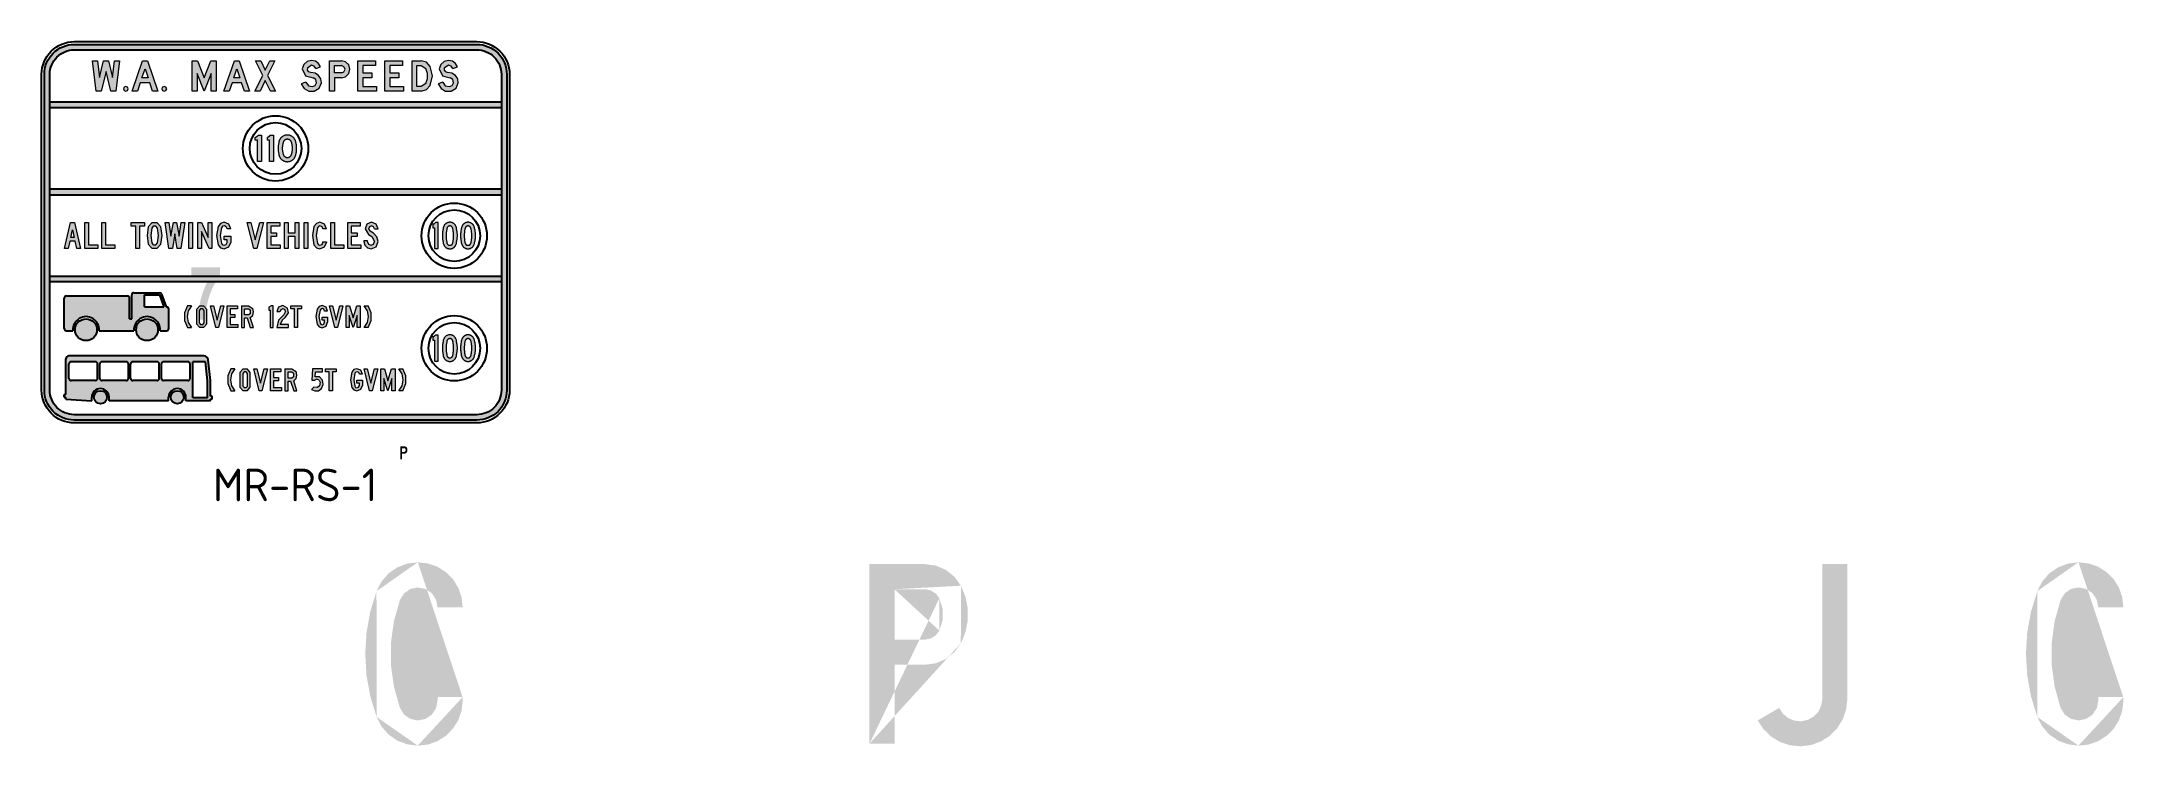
# Model space of a CAD drawing. Extents: x 106 to 1019, y -1350 to 257.
# Drawn here: x 106 to 744, y 41 to 257 of the extents above.
import ezdxf

# ---------------------------------------------------------------- set-up
doc = ezdxf.new("R2010")
doc.units = 0
doc.header["$LTSCALE"] = 12
doc.header["$MEASUREMENT"] = 0
doc.linetypes.add('CENTERX2', pattern=[101.6, 63.5, -12.7, 12.7, -12.7])
for name, color, linetype in [('GREEN', 84, 'CONTINUOUS'), ('L18', 4, 'CONTINUOUS'), ('L25', 1, 'CONTINUOUS'), ('L35', 3, 'CONTINUOUS'), ('TBLK25', 1, 'CONTINUOUS')]:
    doc.layers.add(name, color=color, linetype=linetype)
doc.styles.add('ISO', font='iso3098b.shx')

msp = doc.modelspace()

# ---------------------------------------------------------------- texts
at = {"layer": 'L18', "insert": (158.97, 125.98), "char_height": 10, "width": 59.1486, "attachment_point": 1, "style": 'ISO'}
msp.add_mtext('MR-RS-1', dxfattribs=at)

# ---------------------------------------------------------------- hatches: boundary and pattern name
at = {"layer": 'GREEN'}
h = msp.add_hatch(color=256, dxfattribs=at)
h.paths.add_polyline_path([(235.47, 54.95), (235.44, 54.95)], flags=16)
edge = h.paths.add_edge_path()
edge.add_line((227.76, 56.05), (235.47, 56.05))
edge.add_line((235.47, 56.05), (235.47, 54.95))
edge.add_line((235.13, 51.88), (235.47, 54.95))
edge.add_line((235.13, 51.88), (234.13, 48.97))
edge.add_line((234.13, 48.97), (232.48, 46.36))
edge.add_line((232.48, 46.36), (230.31, 44.17))
edge.add_line((230.31, 44.17), (227.71, 42.52))
edge.add_line((227.71, 42.52), (224.8, 41.52))
edge.add_line((224.8, 41.52), (221.73, 41.18))
edge.add_line((221.73, 41.18), (218.48, 41.59))
edge.add_line((218.48, 41.59), (215.41, 42.75))
edge.add_line((215.41, 42.75), (212.73, 44.61))
edge.add_line((212.73, 44.61), (210.59, 47.08))
edge.add_line((210.59, 47.08), (209.1, 50))
edge.add_line((209.1, 50), (207.17, 56.26))
edge.add_line((207.17, 56.26), (206.01, 62.71))
edge.add_line((206.01, 62.71), (205.62, 69.25))
edge.add_line((205.62, 69.25), (206.01, 75.77))
edge.add_line((206.01, 75.77), (207.17, 82.22))
edge.add_line((207.17, 82.22), (209.1, 88.48))
edge.add_line((209.1, 88.48), (210.59, 91.39))
edge.add_line((210.59, 91.39), (212.73, 93.87))
edge.add_line((212.73, 93.87), (215.41, 95.72))
edge.add_line((215.41, 95.72), (218.48, 96.91))
edge.add_line((218.48, 96.91), (221.73, 97.3))
edge.add_line((221.73, 97.3), (224.8, 96.96))
edge.add_line((224.8, 96.96), (227.71, 95.96))
edge.add_line((227.71, 95.96), (230.31, 94.31))
edge.add_line((230.31, 94.31), (232.48, 92.14))
edge.add_line((232.48, 92.14), (234.13, 89.51))
edge.add_line((234.13, 89.51), (235.13, 86.6))
edge.add_line((235.13, 86.6), (235.47, 83.53))
edge.add_line((235.47, 83.53), (227.76, 83.53))
edge.add_line((227.76, 83.53), (227.32, 85.85))
edge.add_line((227.32, 85.85), (226.01, 87.84))
edge.add_line((226.01, 87.84), (224.05, 89.15))
edge.add_line((224.05, 89.15), (221.73, 89.59))
edge.add_line((221.73, 89.59), (219.41, 89.13))
edge.add_line((219.41, 89.13), (217.48, 87.76))
edge.add_line((217.48, 87.76), (216.24, 85.75))
edge.add_line((216.24, 85.75), (214.41, 79.28))
edge.add_line((214.41, 79.28), (213.48, 72.6))
edge.add_line((213.48, 72.6), (213.48, 65.88))
edge.add_line((213.48, 65.88), (214.41, 59.23))
edge.add_line((214.41, 59.23), (216.24, 52.76))
edge.add_line((216.24, 52.76), (217.48, 50.72))
edge.add_line((217.48, 50.72), (219.41, 49.38))
edge.add_line((219.41, 49.38), (221.73, 48.89))
edge.add_line((221.73, 48.89), (224.05, 49.35))
edge.add_line((224.05, 49.35), (226.01, 50.67))
edge.add_line((226.01, 50.67), (227.32, 52.63))
edge.add_line((227.32, 52.63), (227.76, 54.95))
edge.add_line((227.76, 54.95), (227.76, 56.05))
edge = h.paths.add_edge_path(flags=16)
edge.add_line((235.47, 56.05), (235.44, 56.05))
edge.add_line((221.73, 97.3), (221.7, 97.3))
edge.add_line((209.1, 88.48), (209.07, 88.48))
edge.add_line((209.1, 50), (209.07, 50))
edge.add_line((221.73, 41.18), (221.7, 41.18))
h = msp.add_hatch(color=256, dxfattribs=at)
h.paths.add_polyline_path([(377.13, 89.05), (377.1, 89.05)], flags=16)
edge = h.paths.add_edge_path(flags=17)
edge.add_line((367.77, 73.63), (367.77, 89.05))
edge.add_line((367.77, 89.05), (377.13, 89.05))
edge.add_line((378.88, 88.69), (377.13, 89.05))
edge.add_line((378.88, 88.69), (380.43, 87.73))
edge.add_line((380.43, 87.73), (381.51, 86.29))
edge.add_line((381.51, 86.29), (382.52, 83.04))
edge.add_line((382.52, 83.04), (382.52, 79.64))
edge.add_line((382.52, 79.64), (381.51, 76.39))
edge.add_line((381.51, 76.39), (380.43, 74.95))
edge.add_line((380.43, 74.95), (378.88, 73.99))
edge.add_line((378.88, 73.99), (377.13, 73.63))
edge.add_line((377.13, 73.63), (367.77, 73.63))
h.paths.add_polyline_path([(377.1, 96.73), (377.13, 96.73)], flags=16)
edge = h.paths.add_edge_path()
edge.add_line((367.77, 41.75), (360.09, 41.75))
edge.add_line((360.09, 41.75), (360.09, 96.73))
edge.add_line((360.09, 96.73), (377.13, 96.73))
edge.add_line((380.43, 96.29), (377.13, 96.73))
edge.add_line((380.43, 96.29), (383.52, 94.95))
edge.add_line((383.52, 94.95), (386.15, 92.86))
edge.add_line((386.15, 92.86), (388.11, 90.13))
edge.add_line((388.11, 90.13), (389.5, 86.75))
edge.add_line((389.5, 86.75), (390.22, 83.17))
edge.add_line((390.22, 83.17), (390.22, 79.51))
edge.add_line((390.22, 79.51), (389.5, 75.93))
edge.add_line((389.5, 75.93), (388.11, 72.55))
edge.add_line((388.11, 72.55), (386.15, 69.82))
edge.add_line((386.15, 69.82), (383.52, 67.73))
edge.add_line((383.52, 67.73), (380.43, 66.39))
edge.add_line((380.43, 66.39), (377.13, 65.95))
edge.add_line((377.13, 65.95), (367.77, 65.95))
edge.add_line((367.77, 65.95), (367.77, 41.75))
edge = h.paths.add_edge_path()
edge.add_line((367.77, 89.05), (367.75, 89.05))
edge.add_line((381.51, 76.39), (381.49, 76.39))
edge.add_line((381.51, 86.29), (381.49, 86.29))
edge.add_line((360.09, 41.75), (360.07, 41.75))
edge.add_line((388.11, 72.55), (388.08, 72.55))
edge.add_line((388.11, 90.13), (388.08, 90.13))
h = msp.add_hatch(color=256, dxfattribs=at)
h.paths.add_polyline_path([(377.13, 89.05), (377.1, 89.05)], flags=16)
edge = h.paths.add_edge_path(flags=17)
edge.add_line((367.77, 73.63), (367.77, 89.05))
edge.add_line((367.77, 89.05), (377.13, 89.05))
edge.add_line((378.88, 88.69), (377.13, 89.05))
edge.add_line((378.88, 88.69), (380.43, 87.73))
edge.add_line((380.43, 87.73), (381.51, 86.29))
edge.add_line((381.51, 86.29), (382.52, 83.04))
edge.add_line((382.52, 83.04), (382.52, 79.64))
edge.add_line((382.52, 79.64), (381.51, 76.39))
edge.add_line((381.51, 76.39), (380.43, 74.95))
edge.add_line((380.43, 74.95), (378.88, 73.99))
edge.add_line((378.88, 73.99), (377.13, 73.63))
edge.add_line((377.13, 73.63), (367.77, 73.63))
h.paths.add_polyline_path([(377.1, 96.73), (377.13, 96.73)], flags=16)
edge = h.paths.add_edge_path()
edge.add_line((367.77, 41.75), (360.09, 41.75))
edge.add_line((360.09, 41.75), (360.09, 96.73))
edge.add_line((360.09, 96.73), (377.13, 96.73))
edge.add_line((380.43, 96.29), (377.13, 96.73))
edge.add_line((380.43, 96.29), (383.52, 94.95))
edge.add_line((383.52, 94.95), (386.15, 92.86))
edge.add_line((386.15, 92.86), (388.11, 90.13))
edge.add_line((388.11, 90.13), (389.5, 86.75))
edge.add_line((389.5, 86.75), (390.22, 83.17))
edge.add_line((390.22, 83.17), (390.22, 79.51))
edge.add_line((390.22, 79.51), (389.5, 75.93))
edge.add_line((389.5, 75.93), (388.11, 72.55))
edge.add_line((388.11, 72.55), (386.15, 69.82))
edge.add_line((386.15, 69.82), (383.52, 67.73))
edge.add_line((383.52, 67.73), (380.43, 66.39))
edge.add_line((380.43, 66.39), (377.13, 65.95))
edge.add_line((377.13, 65.95), (367.77, 65.95))
edge.add_line((367.77, 65.95), (367.77, 41.75))
edge = h.paths.add_edge_path()
edge.add_line((367.77, 89.05), (367.75, 89.05))
edge.add_line((381.51, 76.39), (381.49, 76.39))
edge.add_line((381.51, 86.29), (381.49, 86.29))
edge.add_line((360.09, 41.75), (360.07, 41.75))
edge.add_line((388.11, 72.55), (388.08, 72.55))
edge.add_line((388.11, 90.13), (388.08, 90.13))
h = msp.add_hatch(color=256, dxfattribs=at)
h.paths.add_polyline_path([(652, 55.49), (651.98, 55.49)], flags=16)
edge = h.paths.add_edge_path()
edge.add_line((652, 96.73), (652, 55.49))
edge.add_line((651.67, 53.45), (652, 55.49))
edge.add_line((651.67, 53.45), (650.77, 51.57))
edge.add_line((650.77, 51.57), (649.32, 50.07))
edge.add_line((649.32, 50.07), (647.52, 49.04))
edge.add_line((647.52, 49.04), (645.48, 48.63))
edge.add_line((645.48, 48.63), (643.42, 48.84))
edge.add_line((643.42, 48.84), (641.51, 49.64))
edge.add_line((641.51, 49.64), (639.91, 50.98))
edge.add_line((639.91, 50.98), (638.81, 52.76))
edge.add_line((638.81, 52.76), (632.21, 48.89))
edge.add_line((632.21, 48.89), (633.99, 46.21))
edge.add_line((633.99, 46.21), (636.3, 43.97))
edge.add_line((636.3, 43.97), (639.06, 42.29))
edge.add_line((639.06, 42.29), (642.13, 41.29))
edge.add_line((642.13, 41.29), (645.35, 40.98))
edge.add_line((645.35, 40.98), (648.55, 41.36))
edge.add_line((648.55, 41.36), (651.56, 42.47))
edge.add_line((651.56, 42.47), (654.3, 44.2))
edge.add_line((654.3, 44.2), (656.56, 46.49))
edge.add_line((656.56, 46.49), (658.27, 49.25))
edge.add_line((658.27, 49.25), (659.32, 52.29))
edge.add_line((659.32, 52.29), (659.68, 55.49))
edge.add_line((659.68, 55.49), (659.68, 96.73))
edge.add_line((659.68, 96.73), (652, 96.73))
edge = h.paths.add_edge_path(flags=16)
edge.add_line((659.68, 55.49), (659.66, 55.49))
edge.add_line((659.68, 55.49), (659.66, 55.49))
edge = h.paths.add_edge_path(flags=16)
edge.add_line((638.81, 52.76), (638.78, 52.76))
h = msp.add_hatch(color=256, dxfattribs=at)
h.paths.add_polyline_path([(744.23, 54.95), (744.2, 54.95)], flags=16)
edge = h.paths.add_edge_path()
edge.add_line((736.55, 56.05), (744.23, 56.05))
edge.add_line((744.23, 56.05), (744.23, 54.95))
edge.add_line((743.89, 51.88), (744.23, 54.95))
edge.add_line((743.89, 51.88), (742.89, 48.97))
edge.add_line((742.89, 48.97), (741.26, 46.36))
edge.add_line((741.26, 46.36), (739.07, 44.17))
edge.add_line((739.07, 44.17), (736.47, 42.52))
edge.add_line((736.47, 42.52), (733.56, 41.52))
edge.add_line((733.56, 41.52), (730.49, 41.18))
edge.add_line((730.49, 41.18), (727.24, 41.59))
edge.add_line((727.24, 41.59), (724.2, 42.75))
edge.add_line((724.2, 42.75), (721.49, 44.61))
edge.add_line((721.49, 44.61), (719.35, 47.08))
edge.add_line((719.35, 47.08), (717.86, 50))
edge.add_line((717.86, 50), (715.93, 56.26))
edge.add_line((715.93, 56.26), (714.77, 62.71))
edge.add_line((714.77, 62.71), (714.38, 69.25))
edge.add_line((714.38, 69.25), (714.77, 75.77))
edge.add_line((714.77, 75.77), (715.93, 82.22))
edge.add_line((715.93, 82.22), (717.86, 88.48))
edge.add_line((717.86, 88.48), (719.35, 91.39))
edge.add_line((719.35, 91.39), (721.49, 93.87))
edge.add_line((721.49, 93.87), (724.2, 95.72))
edge.add_line((724.2, 95.72), (727.24, 96.91))
edge.add_line((727.24, 96.91), (730.49, 97.3))
edge.add_line((730.49, 97.3), (733.56, 96.96))
edge.add_line((733.56, 96.96), (736.47, 95.96))
edge.add_line((736.47, 95.96), (739.07, 94.31))
edge.add_line((739.07, 94.31), (741.26, 92.14))
edge.add_line((741.26, 92.14), (742.89, 89.51))
edge.add_line((742.89, 89.51), (743.89, 86.6))
edge.add_line((743.89, 86.6), (744.23, 83.53))
edge.add_line((744.23, 83.53), (736.55, 83.53))
edge.add_line((736.55, 83.53), (736.08, 85.85))
edge.add_line((736.08, 85.85), (734.77, 87.84))
edge.add_line((734.77, 87.84), (732.81, 89.15))
edge.add_line((732.81, 89.15), (730.49, 89.59))
edge.add_line((730.49, 89.59), (728.17, 89.13))
edge.add_line((728.17, 89.13), (726.24, 87.76))
edge.add_line((726.24, 87.76), (725, 85.75))
edge.add_line((725, 85.75), (723.17, 79.28))
edge.add_line((723.17, 79.28), (722.27, 72.6))
edge.add_line((722.27, 72.6), (722.27, 65.88))
edge.add_line((722.27, 65.88), (723.17, 59.23))
edge.add_line((723.17, 59.23), (725, 52.76))
edge.add_line((725, 52.76), (726.24, 50.72))
edge.add_line((726.24, 50.72), (728.17, 49.38))
edge.add_line((728.17, 49.38), (730.49, 48.89))
edge.add_line((730.49, 48.89), (732.81, 49.35))
edge.add_line((732.81, 49.35), (734.77, 50.67))
edge.add_line((734.77, 50.67), (736.08, 52.63))
edge.add_line((736.08, 52.63), (736.55, 54.95))
edge.add_line((736.55, 54.95), (736.55, 56.05))
edge = h.paths.add_edge_path(flags=16)
edge.add_line((744.23, 56.05), (744.2, 56.05))
edge.add_line((730.49, 97.3), (730.46, 97.3))
edge.add_line((717.86, 88.48), (717.83, 88.48))
edge.add_line((717.86, 50), (717.83, 50))
edge.add_line((730.49, 41.18), (730.46, 41.18))
at = {"layer": 'L18'}
h = msp.add_hatch(color=256, dxfattribs=at)
edge = h.paths.add_edge_path(flags=16)
edge.add_arc((239.82, 246.65), 7.5, 0, 90, ccw=False)
edge.add_line((247.32, 246.65), (247.32, 149.98))
edge.add_arc((239.82, 149.98), 7.5, -90, 0, ccw=False)
edge.add_line((239.82, 142.48), (116.49, 142.48))
edge.add_arc((116.49, 149.98), 7.5, 180, 270, ccw=False)
edge.add_line((108.99, 149.98), (108.99, 246.65))
edge.add_arc((116.49, 246.65), 7.5, 90, 180, ccw=False)
edge.add_line((116.49, 254.15), (239.82, 254.15))
edge = h.paths.add_edge_path()
edge.add_arc((239.82, 246.65), 9.17, 0, 90, ccw=False)
edge.add_line((248.99, 246.65), (248.99, 149.98))
edge.add_arc((239.82, 149.98), 9.17, -90, 0, ccw=False)
edge.add_line((239.82, 140.81), (116.49, 140.81))
edge.add_arc((116.49, 149.98), 9.17, 180, 270, ccw=False)
edge.add_line((107.32, 149.98), (107.32, 246.65))
edge.add_arc((116.49, 246.65), 9.17, 90, 180, ccw=False)
edge.add_line((116.49, 255.81), (239.82, 255.81))
h = msp.add_hatch(color=256, dxfattribs=at)
h.paths.add_polyline_path([(203.4, 250.81), (208.81, 250.81), (208.81, 249.31), (204.89, 249.31), (204.89, 247.08), (207.6, 247.08), (207.6, 245.58), (204.89, 245.58), (204.89, 242.97), (209.09, 242.97), (209.09, 241.47), (203.4, 241.47)])
h.paths.add_polyline_path([(211.67, 250.81), (217.08, 250.81), (217.08, 249.31), (213.16, 249.31), (213.16, 247.08), (215.87, 247.08), (215.87, 245.58), (213.16, 245.58), (213.16, 242.97), (217.36, 242.97), (217.36, 241.47), (211.67, 241.47)])
h.paths.add_polyline_path([(152.64, 250.81), (154.23, 250.81), (156.28, 245.58), (158.33, 250.81), (159.91, 250.81), (159.91, 241.47), (158.42, 241.47), (158.42, 246.89), (156.28, 241.47), (154.13, 246.89), (154.13, 241.47), (152.64, 241.47)])
h.paths.add_polyline_path([(167.2, 245.58), (165.33, 245.58), (166.26, 248.38)], flags=16)
h.paths.add_polyline_path([(162.35, 241.47), (165.52, 250.81), (167.01, 250.81), (170.18, 241.47), (168.59, 241.47), (167.71, 244.09), (164.82, 244.09), (163.93, 241.47)])
h.paths.add_polyline_path([(172, 250.81), (173.59, 250.81), (174.99, 247.91), (176.39, 250.81), (177.97, 250.81), (175.73, 246.33), (178.16, 241.47), (176.58, 241.47), (174.99, 244.74), (173.41, 241.47), (171.82, 241.47), (174.24, 246.33)])
h.paths.add_polyline_path([(122.11, 250.81), (123.6, 250.81), (124.25, 245.67), (125.47, 250.81), (126.96, 250.81), (128.17, 245.67), (128.82, 250.81), (130.32, 250.81), (129.2, 241.47), (127.7, 241.47), (126.21, 247.54), (124.72, 241.47), (123.23, 241.47)])
h.paths.add_polyline_path([(131.54, 242.22), (131.75, 241.7), (132.28, 241.47), (132.81, 241.7), (133.03, 242.22), (132.81, 242.75), (132.28, 242.97), (131.75, 242.75)])
h.paths.add_polyline_path([(139.1, 245.58), (137.23, 245.58), (138.17, 248.38)], flags=16)
h.paths.add_polyline_path([(134.25, 241.47), (137.42, 250.81), (138.91, 250.81), (142.08, 241.47), (140.5, 241.47), (139.61, 244.09), (136.72, 244.09), (135.83, 241.47)])
h.paths.add_polyline_path([(143.31, 242.22), (143.52, 241.7), (144.05, 241.47), (144.58, 241.7), (144.8, 242.22), (144.58, 242.75), (144.05, 242.97), (143.52, 242.75)])
h.paths.add_polyline_path([(190.51, 248.48), (191.91, 248.94), (191.34, 249.99), (190.38, 250.69), (189.21, 250.9), (187.86, 250.58), (186.82, 249.67), (186.32, 248.38), (187.34, 246.23), (188.09, 245.96), (188.93, 245.77), (189.68, 245.58), (190.48, 245.04), (190.7, 244.09), (190.3, 243.28), (189.49, 242.88), (188.19, 243.18), (187.44, 244.28), (186.04, 243.71), (186.9, 242.32), (188.32, 241.51), (189.95, 241.47), (191.48, 242.37), (192.19, 244), (192.03, 245.27), (191.33, 246.33), (190.24, 246.98), (188.93, 247.26), (188.27, 247.45), (187.85, 247.93), (187.9, 248.57), (189.21, 249.41), (190.02, 249.18)])
h.paths.add_polyline_path([(198.31, 247.08), (196.16, 247.08), (196.16, 249.31), (198.31, 249.31), (199.1, 248.99), (199.43, 248.2), (199.1, 247.4)], flags=16)
h.paths.add_polyline_path([(198.31, 245.58), (196.16, 245.58), (196.16, 241.47), (194.67, 241.47), (194.67, 250.81), (198.31, 250.81), (199.61, 250.46), (200.57, 249.51), (200.92, 248.2), (200.57, 246.88), (199.61, 245.93)])
h.paths.add_polyline_path([(224.14, 243.81), (222.74, 242.97), (221.44, 242.97), (221.44, 249.31), (222.74, 249.31), (224.14, 248.48), (224.66, 246.95), (224.66, 245.34)], flags=16)
h.paths.add_polyline_path([(222.74, 241.47), (219.95, 241.47), (219.95, 250.81), (222.74, 250.81), (224.4, 250.33), (225.54, 249.04), (226.2, 246.14), (225.54, 243.25), (224.4, 241.96)])
h.paths.add_polyline_path([(232.46, 248.48), (233.86, 248.94), (233.29, 249.99), (232.33, 250.69), (231.15, 250.9), (229.81, 250.58), (228.77, 249.67), (228.26, 248.38), (229.29, 246.23), (230.04, 245.96), (230.87, 245.77), (231.62, 245.58), (232.42, 245.04), (232.65, 244.09), (232.24, 243.28), (231.43, 242.88), (230.14, 243.18), (229.38, 244.28), (227.98, 243.71), (228.84, 242.32), (230.26, 241.51), (231.9, 241.47), (233.43, 242.37), (234.14, 244), (233.98, 245.27), (233.28, 246.33), (232.18, 246.98), (230.87, 247.26), (230.22, 247.45), (229.79, 247.93), (229.85, 248.57), (231.15, 249.41), (231.97, 249.18)])
for points in [[(247.32, 238.14), (108.99, 238.14), (108.99, 236.47), (247.32, 236.47)], [(247.32, 211.46), (108.99, 211.46), (108.99, 209.79), (247.32, 209.79)], [(247.32, 184.81), (108.99, 184.81), (108.99, 183.14), (247.32, 183.14)]]:
    msp.add_hatch(color=256, dxfattribs=at).paths.add_polyline_path(points)
h = msp.add_hatch(color=256, dxfattribs=at)
h.paths.add_polyline_path([(184.4, 225.81), (184.31, 226.08), (184.26, 226.21), (184.26, 226.35), (184.18, 226.48), (184.13, 226.61), (184.09, 226.7), (184, 226.84), (183.91, 226.97), (183.82, 227.06), (183.73, 227.19), (183.64, 227.28), (183.55, 227.37), (183.46, 227.46), (183.33, 227.55), (183.24, 227.64), (183.11, 227.73), (182.98, 227.77), (182.84, 227.86), (182.71, 227.9), (182.58, 227.95), (182.44, 227.99), (182.31, 228.04), (182.18, 228.04), (182.04, 228.04), (181.91, 228.08), (181.78, 228.08), (181.64, 228.08), (181.46, 228.04), (181.33, 228.04), (181.2, 228.04), (181.06, 227.99), (180.93, 227.95), (180.8, 227.9), (180.66, 227.86), (180.53, 227.77), (180.44, 227.73), (180.31, 227.64), (180.18, 227.55), (180.09, 227.46), (180, 227.37), (179.86, 227.28), (179.78, 227.19), (179.69, 227.06), (179.6, 226.97), (179.55, 226.84), (179.46, 226.7), (179.38, 226.61), (179.33, 226.48), (179.29, 226.35), (179.24, 226.21), (179.2, 226.08), (179.15, 225.81), (179.11, 225.59), (179.06, 225.33), (179.02, 225.1), (178.98, 224.84), (178.98, 224.61), (178.98, 224.35), (178.93, 224.13), (178.93, 223.86), (178.98, 223.64), (178.98, 223.37), (178.98, 223.15), (179.02, 222.88), (179.06, 222.66), (179.11, 222.39), (179.15, 222.17), (179.2, 221.9), (179.24, 221.77), (179.29, 221.64), (179.33, 221.5), (179.38, 221.37), (179.46, 221.28), (179.55, 221.15), (179.6, 221.01), (179.69, 220.93), (179.78, 220.79), (179.86, 220.7), (180, 220.61), (180.09, 220.53), (180.18, 220.44), (180.31, 220.35), (180.44, 220.26), (180.53, 220.21), (180.66, 220.13), (180.8, 220.08), (180.93, 220.04), (181.06, 219.99), (181.2, 219.99), (181.33, 219.95), (181.46, 219.95), (181.64, 219.9), (181.78, 219.9), (181.91, 219.9), (182.04, 219.95), (182.18, 219.95), (182.31, 219.99), (182.44, 219.99), (182.58, 220.04), (182.71, 220.08), (182.84, 220.13), (182.98, 220.21), (183.11, 220.26), (183.24, 220.35), (183.33, 220.44), (183.46, 220.53), (183.55, 220.61), (183.64, 220.7), (183.73, 220.79), (183.82, 220.93), (183.91, 221.01), (184, 221.15), (184.09, 221.28), (184.13, 221.37), (184.18, 221.5), (184.26, 221.64), (184.26, 221.77), (184.31, 221.9), (184.4, 222.17), (184.44, 222.39), (184.49, 222.66), (184.53, 222.88), (184.53, 223.15), (184.58, 223.37), (184.58, 223.64), (184.58, 223.86), (184.58, 224.13), (184.58, 224.35), (184.58, 224.61), (184.53, 224.84), (184.53, 225.1), (184.49, 225.33), (184.44, 225.59)])
h.paths.add_polyline_path([(183.15, 225.41), (183.2, 225.19), (183.24, 224.97), (183.24, 224.75), (183.29, 224.53), (183.29, 224.3), (183.29, 224.13), (183.29, 223.9), (183.29, 223.68), (183.29, 223.46), (183.24, 223.24), (183.24, 223.01), (183.2, 222.79), (183.15, 222.57), (183.11, 222.35), (183.06, 222.17), (183.02, 222.08), (182.98, 221.99), (182.93, 221.9), (182.89, 221.81), (182.84, 221.73), (182.75, 221.64), (182.71, 221.59), (182.62, 221.5), (182.58, 221.46), (182.49, 221.41), (182.4, 221.37), (182.31, 221.33), (182.22, 221.28), (182.13, 221.24), (182.04, 221.24), (181.95, 221.19), (181.86, 221.19), (181.78, 221.19), (181.69, 221.19), (181.6, 221.19), (181.46, 221.24), (181.38, 221.24), (181.29, 221.28), (181.2, 221.33), (181.11, 221.37), (181.06, 221.41), (180.98, 221.46), (180.89, 221.5), (180.84, 221.59), (180.75, 221.64), (180.71, 221.73), (180.66, 221.81), (180.58, 221.9), (180.58, 221.99), (180.53, 222.08), (180.49, 222.17), (180.44, 222.35), (180.4, 222.57), (180.35, 222.79), (180.31, 223.01), (180.26, 223.24), (180.26, 223.46), (180.22, 223.68), (180.22, 223.9), (180.22, 224.13), (180.22, 224.3), (180.26, 224.53), (180.26, 224.75), (180.31, 224.97), (180.35, 225.19), (180.4, 225.41), (180.44, 225.64), (180.49, 225.81), (180.53, 225.9), (180.58, 225.99), (180.58, 226.08), (180.66, 226.17), (180.71, 226.26), (180.75, 226.35), (180.84, 226.39), (180.89, 226.48), (180.98, 226.53), (181.06, 226.57), (181.11, 226.61), (181.2, 226.66), (181.29, 226.7), (181.38, 226.75), (181.46, 226.75), (181.6, 226.79), (181.69, 226.79), (181.78, 226.79), (181.86, 226.79), (181.95, 226.79), (182.04, 226.75), (182.13, 226.75), (182.22, 226.7), (182.31, 226.66), (182.4, 226.61), (182.49, 226.57), (182.58, 226.53), (182.62, 226.48), (182.71, 226.39), (182.75, 226.35), (182.84, 226.26), (182.89, 226.17), (182.93, 226.08), (182.98, 225.99), (183.02, 225.9), (183.06, 225.81), (183.11, 225.64)], flags=16)
h.paths.add_polyline_path([(177.55, 227.99), (176.53, 227.99), (176.44, 227.9), (176.4, 227.86), (176.35, 227.77), (176.26, 227.73), (176.22, 227.68), (176.13, 227.59), (176.04, 227.55), (175.95, 227.55), (175.91, 227.5), (175.82, 227.46), (175.73, 227.46), (175.64, 227.42), (175.64, 226.48), (176.26, 226.48), (176.26, 219.99), (177.55, 219.99)])
h.paths.add_polyline_path([(172.57, 219.99), (173.86, 219.99), (173.86, 227.99), (172.84, 227.99), (172.8, 227.9), (172.71, 227.86), (172.66, 227.77), (172.62, 227.73), (172.53, 227.68), (172.44, 227.59), (172.4, 227.55), (172.31, 227.55), (172.22, 227.5), (172.13, 227.46), (172.04, 227.46), (171.95, 227.42), (171.95, 226.48), (172.57, 226.48)])
h = msp.add_hatch(color=256, dxfattribs=at)
h.paths.add_polyline_path([(116.5, 196.67), (115.38, 196.67), (115.94, 199.07)], flags=16)
h.paths.add_polyline_path([(113.46, 193.31), (115.3, 201.31), (116.58, 201.31), (118.42, 193.31), (117.3, 193.31), (116.74, 195.55), (115.14, 195.55), (114.58, 193.31)])
h.paths.add_polyline_path([(119.75, 193.31), (119.75, 201.31), (120.87, 201.31), (120.87, 194.42), (123.75, 194.42), (123.75, 193.31)])
h.paths.add_polyline_path([(124.9, 193.31), (124.9, 201.31), (126.02, 201.31), (126.02, 194.42), (128.89, 194.42), (128.89, 193.31)])
h.paths.add_polyline_path([(171.45, 193.31), (169.46, 201.31), (170.57, 201.31), (171.93, 196.02), (173.29, 201.31), (174.41, 201.31), (172.42, 193.31)])
h.paths.add_polyline_path([(175.59, 193.31), (175.59, 201.31), (179.42, 201.31), (179.42, 200.19), (176.71, 200.19), (176.71, 198.11), (178.46, 198.11), (178.46, 196.99), (176.71, 196.99), (176.71, 194.42), (179.58, 194.42), (179.58, 193.31)])
h.paths.add_polyline_path([(180.91, 193.31), (180.91, 201.31), (182.03, 201.31), (182.03, 198.11), (184.11, 198.11), (184.11, 201.31), (185.23, 201.31), (185.23, 193.31), (184.11, 193.31), (184.11, 196.99), (182.03, 196.99), (182.03, 193.31)])
h.paths.add_polyline_path([(186.96, 193.31), (186.96, 201.31), (188.08, 201.31), (188.08, 193.31)])
h.paths.add_polyline_path([(195.09, 193.31), (195.09, 201.31), (196.21, 201.31), (196.21, 194.42), (199.09, 194.42), (199.09, 193.31)])
h.paths.add_polyline_path([(200.24, 193.31), (200.24, 201.31), (204.07, 201.31), (204.07, 200.19), (201.36, 200.19), (201.36, 198.11), (203.11, 198.11), (203.11, 196.99), (201.36, 196.99), (201.36, 194.42), (204.23, 194.42), (204.23, 193.31)])
h.paths.add_polyline_path([(135.39, 193.31), (135.39, 200.19), (133.95, 200.19), (133.95, 201.31), (137.95, 201.31), (137.95, 200.19), (136.51, 200.19), (136.51, 193.31)])
h.paths.add_polyline_path([(141.97, 195.03), (142.25, 197.31), (141.97, 199.59), (141.47, 200.18), (140.7, 200.18), (140.21, 199.59), (139.92, 197.31), (140.21, 195.03), (140.7, 194.44), (141.47, 194.44)], flags=16)
h.paths.add_polyline_path([(143.01, 194.66), (143.38, 197.31), (143.01, 199.95), (141.92, 201.2), (140.26, 201.2), (139.17, 199.95), (138.79, 197.31), (139.17, 194.66), (140.26, 193.41), (141.92, 193.41)])
h.paths.add_polyline_path([(145.5, 193.31), (144.3, 201.31), (145.42, 201.31), (146.06, 197.14), (146.86, 201.31), (147.81, 201.31), (148.61, 197.14), (149.25, 201.31), (150.37, 201.31), (149.17, 193.31), (148.05, 193.31), (147.33, 197.79), (146.62, 193.31)])
h.paths.add_polyline_path([(151.54, 193.31), (151.54, 201.31), (152.66, 201.31), (152.66, 193.31)])
h.paths.add_polyline_path([(154.32, 193.31), (154.32, 201.31), (155.44, 201.31), (157.52, 196.67), (157.52, 201.31), (158.64, 201.31), (158.64, 193.31), (157.76, 193.31), (155.44, 198.59), (155.44, 193.31)])
h.paths.add_polyline_path([(193.76, 199.39), (192.64, 199.39), (192.38, 200.01), (191.76, 200.27), (191.27, 200.11), (190.96, 199.71), (190.54, 197.31), (190.96, 194.91), (191.27, 194.5), (191.76, 194.35), (192.38, 194.6), (192.64, 195.22), (192.64, 195.39), (193.76, 195.39), (193.76, 195.22), (193.18, 193.81), (191.76, 193.23), (190.64, 193.58), (189.92, 194.51), (189.42, 197.31), (189.92, 200.1), (190.64, 201.04), (191.76, 201.39), (193.18, 200.8)])
h.paths.add_polyline_path([(206.3, 195.39), (206.3, 195.71), (205.18, 195.71), (205.18, 195.46), (205.47, 194.35), (206.3, 193.52), (207.41, 193.23), (208.97, 193.89), (209.57, 195.46), (209.17, 196.92), (208.14, 198.03), (207.1, 198.67), (206.67, 199.28), (206.89, 199.99), (207.58, 200.27), (208.18, 199.99), (208.46, 199.39), (209.57, 199.39), (208.99, 200.8), (207.58, 201.39), (206.16, 200.8), (205.58, 199.39), (206.61, 197.62), (207.66, 196.99), (208.46, 195.46), (208.15, 194.7), (207.41, 194.35), (206.63, 194.62)])
h.paths.add_polyline_path([(164.4, 199.39), (163.28, 199.39), (163.05, 199.98), (162.48, 200.27), (161.94, 200.14), (161.6, 199.71), (161.18, 197.31), (161.6, 194.91), (161.9, 194.5), (162.4, 194.35), (163.02, 194.6), (163.28, 195.22), (163.28, 196.02), (162.4, 196.02), (162.4, 197.14), (164.4, 197.14), (164.4, 195.22), (163.81, 193.81), (162.4, 193.23), (161.28, 193.58), (160.56, 194.51), (160.05, 197.31), (160.56, 200.1), (161.28, 201.04), (162.4, 201.39), (163.81, 200.8)])
h = msp.add_hatch(color=256, dxfattribs=at)
h.paths.add_polyline_path([(232.92, 200.81), (232.83, 200.9), (232.74, 200.99), (232.65, 201.03), (232.57, 201.12), (232.43, 201.17), (232.34, 201.21), (232.25, 201.26), (232.12, 201.3), (232.03, 201.34), (231.9, 201.34), (231.77, 201.39), (231.68, 201.39), (231.54, 201.39), (231.45, 201.39), (231.32, 201.39), (231.19, 201.34), (231.1, 201.34), (230.97, 201.3), (230.88, 201.26), (230.74, 201.21), (230.65, 201.17), (230.57, 201.12), (230.43, 201.03), (230.34, 200.99), (230.25, 200.9), (230.16, 200.81), (230.08, 200.77), (230.03, 200.68), (229.94, 200.59), (229.85, 200.46), (229.81, 200.37), (229.76, 200.28), (229.72, 200.14), (229.68, 200.06), (229.63, 199.97), (229.54, 199.7), (229.5, 199.43), (229.45, 199.21), (229.41, 198.94), (229.36, 198.72), (229.32, 198.46), (229.32, 198.19), (229.28, 197.92), (229.28, 197.7), (229.28, 197.43), (229.28, 197.17), (229.28, 196.94), (229.28, 196.68), (229.32, 196.41), (229.32, 196.14), (229.36, 195.92), (229.41, 195.66), (229.45, 195.39), (229.5, 195.17), (229.54, 194.9), (229.63, 194.68), (229.68, 194.54), (229.72, 194.46), (229.76, 194.32), (229.81, 194.23), (229.85, 194.14), (229.94, 194.05), (230.03, 193.97), (230.08, 193.88), (230.16, 193.79), (230.25, 193.7), (230.34, 193.61), (230.43, 193.57), (230.57, 193.52), (230.65, 193.43), (230.74, 193.39), (230.88, 193.34), (230.97, 193.3), (231.1, 193.3), (231.19, 193.25), (231.32, 193.25), (231.45, 193.25), (231.54, 193.25), (231.68, 193.25), (231.77, 193.25), (231.9, 193.25), (232.03, 193.3), (232.12, 193.3), (232.25, 193.34), (232.34, 193.39), (232.43, 193.43), (232.57, 193.52), (232.65, 193.57), (232.74, 193.61), (232.83, 193.7), (232.92, 193.79), (233.01, 193.88), (233.1, 193.97), (233.14, 194.05), (233.23, 194.14), (233.28, 194.23), (233.32, 194.32), (233.41, 194.46), (233.45, 194.54), (233.45, 194.68), (233.54, 194.9), (233.59, 195.17), (233.63, 195.39), (233.72, 195.66), (233.72, 195.92), (233.77, 196.14), (233.81, 196.41), (233.81, 196.68), (233.85, 196.94), (233.85, 197.17), (233.85, 197.43), (233.85, 197.7), (233.81, 197.92), (233.81, 198.19), (233.77, 198.46), (233.72, 198.72), (233.72, 198.94), (233.63, 199.21), (233.59, 199.43), (233.54, 199.7), (233.45, 199.97), (233.45, 200.06), (233.41, 200.14), (233.32, 200.28), (233.28, 200.37), (233.23, 200.46), (233.14, 200.59), (233.1, 200.68), (233.01, 200.77)])
h.paths.add_polyline_path([(232.21, 199.97), (232.25, 199.88), (232.3, 199.83), (232.34, 199.79), (232.39, 199.7), (232.39, 199.61), (232.43, 199.57), (232.48, 199.3), (232.52, 199.03), (232.61, 198.81), (232.61, 198.54), (232.65, 198.28), (232.7, 198.06), (232.7, 197.79), (232.7, 197.52), (232.7, 197.26), (232.7, 197.03), (232.7, 196.77), (232.7, 196.5), (232.65, 196.23), (232.61, 196.01), (232.61, 195.74), (232.52, 195.48), (232.48, 195.26), (232.43, 194.99), (232.39, 194.9), (232.39, 194.86), (232.34, 194.77), (232.3, 194.72), (232.25, 194.63), (232.21, 194.59), (232.12, 194.54), (232.08, 194.46), (231.99, 194.41), (231.94, 194.41), (231.85, 194.37), (231.77, 194.32), (231.72, 194.32), (231.63, 194.32), (231.54, 194.32), (231.45, 194.32), (231.41, 194.32), (231.32, 194.32), (231.23, 194.37), (231.14, 194.41), (231.1, 194.41), (231.01, 194.46), (230.97, 194.54), (230.92, 194.59), (230.83, 194.63), (230.79, 194.72), (230.74, 194.77), (230.74, 194.86), (230.7, 194.9), (230.65, 194.99), (230.61, 195.26), (230.57, 195.48), (230.52, 195.74), (230.48, 196.01), (230.43, 196.23), (230.43, 196.5), (230.39, 196.77), (230.39, 197.03), (230.39, 197.26), (230.39, 197.52), (230.39, 197.79), (230.43, 198.06), (230.43, 198.28), (230.48, 198.54), (230.52, 198.81), (230.57, 199.03), (230.61, 199.3), (230.65, 199.57), (230.7, 199.61), (230.74, 199.7), (230.74, 199.79), (230.79, 199.83), (230.83, 199.88), (230.92, 199.97), (230.97, 200.01), (231.01, 200.06), (231.1, 200.1), (231.14, 200.14), (231.23, 200.19), (231.32, 200.19), (231.41, 200.23), (231.45, 200.23), (231.54, 200.23), (231.63, 200.23), (231.72, 200.23), (231.77, 200.19), (231.85, 200.19), (231.94, 200.14), (231.99, 200.1), (232.08, 200.06), (232.12, 200.01)], flags=16)
h.paths.add_polyline_path([(227.94, 201.3), (227.14, 201.3), (227.1, 201.26), (227.01, 201.17), (226.96, 201.12), (226.88, 201.03), (226.79, 200.99), (226.7, 200.94), (226.61, 200.9), (226.52, 200.9), (226.43, 200.86), (226.34, 200.81), (226.34, 199.7), (226.83, 199.7), (226.83, 193.3), (227.94, 193.3)])
h.paths.add_polyline_path([(236.17, 199.3), (236.21, 199.57), (236.25, 199.61), (236.3, 199.7), (236.3, 199.79), (236.34, 199.83), (236.39, 199.88), (236.48, 199.97), (236.52, 200.01), (236.57, 200.06), (236.65, 200.1), (236.74, 200.14), (236.79, 200.19), (236.88, 200.19), (236.97, 200.23), (237.01, 200.23), (237.1, 200.23), (237.19, 200.23), (237.28, 200.23), (237.32, 200.19), (237.41, 200.19), (237.5, 200.14), (237.54, 200.1), (237.63, 200.06), (237.68, 200.01), (237.77, 199.97), (237.81, 199.88), (237.85, 199.83), (237.9, 199.79), (237.94, 199.7), (237.94, 199.61), (237.99, 199.57), (238.03, 199.3), (238.12, 199.03), (238.17, 198.81), (238.17, 198.54), (238.21, 198.28), (238.25, 198.06), (238.25, 197.79), (238.25, 197.52), (238.25, 197.26), (238.25, 197.03), (238.25, 196.77), (238.25, 196.5), (238.21, 196.23), (238.17, 196.01), (238.17, 195.74), (238.12, 195.48), (238.03, 195.26), (237.99, 194.99), (237.94, 194.9), (237.94, 194.86), (237.9, 194.77), (237.85, 194.72), (237.81, 194.63), (237.77, 194.59), (237.68, 194.54), (237.63, 194.46), (237.54, 194.41), (237.5, 194.41), (237.41, 194.37), (237.32, 194.32), (237.28, 194.32), (237.19, 194.32), (237.1, 194.32), (237.01, 194.32), (236.97, 194.32), (236.88, 194.32), (236.79, 194.37), (236.74, 194.41), (236.65, 194.41), (236.57, 194.46), (236.52, 194.54), (236.48, 194.59), (236.39, 194.63), (236.34, 194.72), (236.3, 194.77), (236.3, 194.86), (236.25, 194.9), (236.21, 194.99), (236.17, 195.26), (236.12, 195.48), (236.08, 195.74), (236.03, 196.01), (235.99, 196.23), (235.99, 196.5), (235.94, 196.77), (235.94, 197.03), (235.94, 197.26), (235.94, 197.52), (235.94, 197.79), (235.99, 198.06), (235.99, 198.28), (236.03, 198.54), (236.08, 198.81), (236.12, 199.03)], flags=16)
h.paths.add_polyline_path([(235.01, 199.21), (234.97, 198.94), (234.92, 198.72), (234.88, 198.46), (234.88, 198.19), (234.83, 197.92), (234.83, 197.7), (234.83, 197.43), (234.83, 197.17), (234.83, 196.94), (234.83, 196.68), (234.88, 196.41), (234.88, 196.14), (234.92, 195.92), (234.97, 195.66), (235.01, 195.39), (235.05, 195.17), (235.1, 194.9), (235.19, 194.68), (235.23, 194.54), (235.28, 194.46), (235.32, 194.32), (235.37, 194.23), (235.45, 194.14), (235.5, 194.05), (235.59, 193.97), (235.63, 193.88), (235.72, 193.79), (235.81, 193.7), (235.9, 193.61), (235.99, 193.57), (236.12, 193.52), (236.21, 193.43), (236.3, 193.39), (236.43, 193.34), (236.52, 193.3), (236.65, 193.3), (236.74, 193.25), (236.88, 193.25), (237.01, 193.25), (237.1, 193.25), (237.23, 193.25), (237.32, 193.25), (237.45, 193.25), (237.59, 193.3), (237.68, 193.3), (237.81, 193.34), (237.9, 193.39), (237.99, 193.43), (238.12, 193.52), (238.21, 193.57), (238.3, 193.61), (238.39, 193.7), (238.48, 193.79), (238.57, 193.88), (238.65, 193.97), (238.7, 194.05), (238.79, 194.14), (238.83, 194.23), (238.88, 194.32), (238.97, 194.46), (239.01, 194.54), (239.01, 194.68), (239.1, 194.9), (239.14, 195.17), (239.19, 195.39), (239.28, 195.66), (239.28, 195.92), (239.32, 196.14), (239.37, 196.41), (239.37, 196.68), (239.41, 196.94), (239.41, 197.17), (239.41, 197.43), (239.41, 197.7), (239.37, 197.92), (239.37, 198.19), (239.32, 198.46), (239.28, 198.72), (239.28, 198.94), (239.19, 199.21), (239.14, 199.43), (239.1, 199.7), (239.01, 199.97), (239.01, 200.06), (238.97, 200.14), (238.88, 200.28), (238.83, 200.37), (238.79, 200.46), (238.7, 200.59), (238.65, 200.68), (238.57, 200.77), (238.48, 200.81), (238.39, 200.9), (238.3, 200.99), (238.21, 201.03), (238.12, 201.12), (237.99, 201.17), (237.9, 201.21), (237.81, 201.26), (237.68, 201.3), (237.59, 201.34), (237.45, 201.34), (237.32, 201.39), (237.23, 201.39), (237.1, 201.39), (237.01, 201.39), (236.88, 201.39), (236.74, 201.34), (236.65, 201.34), (236.52, 201.3), (236.43, 201.26), (236.3, 201.21), (236.21, 201.17), (236.12, 201.12), (235.99, 201.03), (235.9, 200.99), (235.81, 200.9), (235.72, 200.81), (235.63, 200.77), (235.59, 200.68), (235.5, 200.59), (235.45, 200.46), (235.37, 200.37), (235.32, 200.28), (235.28, 200.14), (235.23, 200.06), (235.19, 199.97), (235.1, 199.7), (235.05, 199.43)])
h = msp.add_hatch(color=256, dxfattribs=at)
h.paths.add_polyline_path([(116.74, 168.48, 1), (123.42, 168.48, 1)])
h.paths.add_polyline_path([(135.43, 168.48, 1), (142.1, 168.48, 1)])
h.paths.add_polyline_path([(142.76, 168.14), (144.77, 168.14, 0.414214), (145.44, 168.81), (145.44, 174.82, 0.414214), (144.77, 175.48), (144.61, 175.48), (143.2, 179.38, 0.31538), (142.57, 179.82), (134.76, 179.82, 0.414214), (134.09, 179.15), (134.09, 171.81), (133.43, 171.81), (133.43, 178.15, 0.414214), (132.76, 178.82), (114.07, 178.82, 0.414214), (113.41, 178.15), (113.41, 168.81, 0.414214), (114.07, 168.14), (116.09, 168.14, -1.087115), (124.07, 168.14), (134.78, 168.14, -1.087115)])
h.paths.add_polyline_path([(137.97, 175.48), (143.9, 175.48), (142.57, 179.15), (137.97, 179.15)], flags=17)
h = msp.add_hatch(color=256, dxfattribs=at)
h.paths.add_polyline_path([(196.33, 169.15), (194.67, 175.81), (195.6, 175.81), (196.73, 171.42), (197.87, 175.81), (198.8, 175.81), (197.13, 169.15)])
h.paths.add_polyline_path([(199.77, 169.15), (199.77, 175.81), (200.84, 175.81), (201.9, 172.15), (203.04, 175.81), (204.11, 175.81), (204.11, 169.15), (203.17, 169.15), (203.17, 172.88), (201.9, 169.15), (200.71, 172.88), (200.71, 169.15)])
h.paths.add_polyline_path([(176.49, 169.15), (177.43, 169.15), (177.43, 175.81), (176.76, 175.81), (176.1, 175.42), (176.1, 174.48), (176.49, 174.48)])
h.paths.add_polyline_path([(183.97, 169.15), (183.97, 174.88), (182.78, 174.88), (182.78, 175.81), (186.1, 175.81), (186.1, 174.88), (184.91, 174.88), (184.91, 169.15)])
h.paths.add_polyline_path([(156.25, 170.58), (156.25, 174.38), (155.85, 174.88), (155.2, 174.88), (154.79, 174.38), (154.79, 170.58), (155.2, 170.09), (155.85, 170.09)], flags=16)
h.paths.add_polyline_path([(157.12, 170.28), (157.12, 174.68), (156.22, 175.73), (154.84, 175.73), (153.93, 174.68), (153.93, 170.28), (154.84, 169.24), (156.22, 169.24)])
h.paths.add_polyline_path([(159.86, 169.15), (158.2, 175.81), (159.13, 175.81), (160.27, 171.42), (161.4, 175.81), (162.33, 175.81), (160.67, 169.15)])
h.paths.add_polyline_path([(163.31, 169.15), (163.31, 175.81), (166.51, 175.81), (166.51, 174.88), (164.24, 174.88), (164.24, 173.15), (165.71, 173.15), (165.71, 172.22), (164.24, 172.22), (164.24, 170.08), (166.64, 170.08), (166.64, 169.15)])
h.paths.add_polyline_path([(168.68, 174.88), (169.81, 174.88), (170.35, 174.55), (170.35, 173.35), (169.81, 173.02), (168.68, 173.02)], flags=16)
h.paths.add_polyline_path([(194.11, 174.21), (193.18, 174.21), (192.99, 174.71), (192.52, 174.95), (192.07, 174.84), (191.78, 174.48), (191.43, 172.48), (191.78, 170.48), (192.04, 170.14), (192.45, 170.01), (192.96, 170.23), (193.18, 170.75), (193.18, 171.42), (192.45, 171.42), (192.45, 172.35), (194.11, 172.35), (194.11, 170.75), (193.63, 169.57), (192.45, 169.08), (191.51, 169.37), (190.92, 170.15), (190.5, 172.48), (190.92, 174.82), (191.51, 175.59), (192.45, 175.88), (193.63, 175.39)])
h.paths.add_polyline_path([(206.5, 169.15), (207.45, 171.3), (207.45, 173.66), (206.5, 175.81), (205.3, 175.81), (206.29, 174.28), (206.64, 172.48), (206.29, 170.69), (205.3, 169.15)])
h.paths.add_polyline_path([(181.22, 174.08), (180.69, 173.08), (179.03, 171.43), (178.49, 169.15), (182.16, 169.15), (182.16, 170.08), (179.56, 170.08), (180.16, 171.39), (181.22, 172.35), (182.13, 173.61), (181.78, 175.13), (180.42, 175.88), (179.06, 175.38), (178.56, 174.01), (179.49, 174.01), (179.73, 174.62), (180.33, 174.88), (180.94, 174.66)])
h.paths.add_polyline_path([(152.4, 175.81), (151.19, 175.81), (150.24, 173.66), (150.24, 171.3), (151.19, 169.15), (152.4, 169.15), (151.41, 170.69), (151.06, 172.48), (151.41, 174.28)])
h.paths.add_polyline_path([(170.41, 172.22), (171.15, 172.88), (171.41, 173.95), (171.15, 175.01), (169.81, 175.81), (167.75, 175.81), (167.75, 169.15), (168.68, 169.15), (168.68, 172.08), (169.48, 172.08), (170.41, 169.15), (171.41, 169.15)])
h = msp.add_hatch(color=256, dxfattribs=at)
h.paths.add_polyline_path([(232.92, 166.36), (232.83, 166.44), (232.74, 166.53), (232.65, 166.58), (232.57, 166.67), (232.43, 166.71), (232.34, 166.76), (232.25, 166.8), (232.12, 166.84), (232.03, 166.89), (231.9, 166.89), (231.77, 166.93), (231.68, 166.93), (231.54, 166.93), (231.45, 166.93), (231.32, 166.93), (231.19, 166.89), (231.1, 166.89), (230.97, 166.84), (230.88, 166.8), (230.74, 166.76), (230.65, 166.71), (230.57, 166.67), (230.43, 166.58), (230.34, 166.53), (230.25, 166.44), (230.16, 166.36), (230.08, 166.31), (230.03, 166.22), (229.94, 166.13), (229.85, 166), (229.81, 165.91), (229.76, 165.82), (229.72, 165.69), (229.68, 165.6), (229.63, 165.51), (229.54, 165.24), (229.5, 164.98), (229.45, 164.76), (229.41, 164.49), (229.36, 164.27), (229.32, 164), (229.32, 163.73), (229.28, 163.47), (229.28, 163.24), (229.28, 162.98), (229.28, 162.71), (229.28, 162.49), (229.28, 162.22), (229.32, 161.95), (229.32, 161.69), (229.36, 161.47), (229.41, 161.2), (229.45, 160.93), (229.5, 160.71), (229.54, 160.44), (229.63, 160.22), (229.68, 160.09), (229.72, 160), (229.76, 159.87), (229.81, 159.78), (229.85, 159.69), (229.94, 159.6), (230.03, 159.51), (230.08, 159.42), (230.16, 159.33), (230.25, 159.24), (230.34, 159.15), (230.43, 159.11), (230.57, 159.07), (230.65, 158.98), (230.74, 158.93), (230.88, 158.89), (230.97, 158.84), (231.1, 158.84), (231.19, 158.8), (231.32, 158.8), (231.45, 158.8), (231.54, 158.8), (231.68, 158.8), (231.77, 158.8), (231.9, 158.8), (232.03, 158.84), (232.12, 158.84), (232.25, 158.89), (232.34, 158.93), (232.43, 158.98), (232.57, 159.07), (232.65, 159.11), (232.74, 159.15), (232.83, 159.24), (232.92, 159.33), (233.01, 159.42), (233.1, 159.51), (233.14, 159.6), (233.23, 159.69), (233.28, 159.78), (233.32, 159.87), (233.41, 160), (233.45, 160.09), (233.45, 160.22), (233.54, 160.44), (233.59, 160.71), (233.63, 160.93), (233.72, 161.2), (233.72, 161.47), (233.77, 161.69), (233.81, 161.95), (233.81, 162.22), (233.85, 162.49), (233.85, 162.71), (233.85, 162.98), (233.85, 163.24), (233.81, 163.47), (233.81, 163.73), (233.77, 164), (233.72, 164.27), (233.72, 164.49), (233.63, 164.76), (233.59, 164.98), (233.54, 165.24), (233.45, 165.51), (233.45, 165.6), (233.41, 165.69), (233.32, 165.82), (233.28, 165.91), (233.23, 166), (233.14, 166.13), (233.1, 166.22), (233.01, 166.31)])
h.paths.add_polyline_path([(232.21, 165.51), (232.25, 165.42), (232.3, 165.38), (232.34, 165.33), (232.39, 165.24), (232.39, 165.16), (232.43, 165.11), (232.48, 164.84), (232.52, 164.58), (232.61, 164.35), (232.61, 164.09), (232.65, 163.82), (232.7, 163.6), (232.7, 163.33), (232.7, 163.07), (232.7, 162.8), (232.7, 162.58), (232.7, 162.31), (232.7, 162.04), (232.65, 161.78), (232.61, 161.55), (232.61, 161.29), (232.52, 161.02), (232.48, 160.8), (232.43, 160.53), (232.39, 160.44), (232.39, 160.4), (232.34, 160.31), (232.3, 160.27), (232.25, 160.18), (232.21, 160.13), (232.12, 160.09), (232.08, 160), (231.99, 159.95), (231.94, 159.95), (231.85, 159.91), (231.77, 159.87), (231.72, 159.87), (231.63, 159.87), (231.54, 159.87), (231.45, 159.87), (231.41, 159.87), (231.32, 159.87), (231.23, 159.91), (231.14, 159.95), (231.1, 159.95), (231.01, 160), (230.97, 160.09), (230.92, 160.13), (230.83, 160.18), (230.79, 160.27), (230.74, 160.31), (230.74, 160.4), (230.7, 160.44), (230.65, 160.53), (230.61, 160.8), (230.57, 161.02), (230.52, 161.29), (230.48, 161.55), (230.43, 161.78), (230.43, 162.04), (230.39, 162.31), (230.39, 162.58), (230.39, 162.8), (230.39, 163.07), (230.39, 163.33), (230.43, 163.6), (230.43, 163.82), (230.48, 164.09), (230.52, 164.35), (230.57, 164.58), (230.61, 164.84), (230.65, 165.11), (230.7, 165.16), (230.74, 165.24), (230.74, 165.33), (230.79, 165.38), (230.83, 165.42), (230.92, 165.51), (230.97, 165.56), (231.01, 165.6), (231.1, 165.64), (231.14, 165.69), (231.23, 165.73), (231.32, 165.73), (231.41, 165.78), (231.45, 165.78), (231.54, 165.78), (231.63, 165.78), (231.72, 165.78), (231.77, 165.73), (231.85, 165.73), (231.94, 165.69), (231.99, 165.64), (232.08, 165.6), (232.12, 165.56)], flags=16)
h.paths.add_polyline_path([(227.94, 166.84), (227.14, 166.84), (227.1, 166.8), (227.01, 166.71), (226.96, 166.67), (226.88, 166.58), (226.79, 166.53), (226.7, 166.49), (226.61, 166.44), (226.52, 166.44), (226.43, 166.4), (226.34, 166.36), (226.34, 165.24), (226.83, 165.24), (226.83, 158.84), (227.94, 158.84)])
h.paths.add_polyline_path([(236.17, 164.84), (236.21, 165.11), (236.25, 165.16), (236.3, 165.24), (236.3, 165.33), (236.34, 165.38), (236.39, 165.42), (236.48, 165.51), (236.52, 165.56), (236.57, 165.6), (236.65, 165.64), (236.74, 165.69), (236.79, 165.73), (236.88, 165.73), (236.97, 165.78), (237.01, 165.78), (237.1, 165.78), (237.19, 165.78), (237.28, 165.78), (237.32, 165.73), (237.41, 165.73), (237.5, 165.69), (237.54, 165.64), (237.63, 165.6), (237.68, 165.56), (237.77, 165.51), (237.81, 165.42), (237.85, 165.38), (237.9, 165.33), (237.94, 165.24), (237.94, 165.16), (237.99, 165.11), (238.03, 164.84), (238.12, 164.58), (238.17, 164.35), (238.17, 164.09), (238.21, 163.82), (238.25, 163.6), (238.25, 163.33), (238.25, 163.07), (238.25, 162.8), (238.25, 162.58), (238.25, 162.31), (238.25, 162.04), (238.21, 161.78), (238.17, 161.55), (238.17, 161.29), (238.12, 161.02), (238.03, 160.8), (237.99, 160.53), (237.94, 160.44), (237.94, 160.4), (237.9, 160.31), (237.85, 160.27), (237.81, 160.18), (237.77, 160.13), (237.68, 160.09), (237.63, 160), (237.54, 159.95), (237.5, 159.95), (237.41, 159.91), (237.32, 159.87), (237.28, 159.87), (237.19, 159.87), (237.1, 159.87), (237.01, 159.87), (236.97, 159.87), (236.88, 159.87), (236.79, 159.91), (236.74, 159.95), (236.65, 159.95), (236.57, 160), (236.52, 160.09), (236.48, 160.13), (236.39, 160.18), (236.34, 160.27), (236.3, 160.31), (236.3, 160.4), (236.25, 160.44), (236.21, 160.53), (236.17, 160.8), (236.12, 161.02), (236.08, 161.29), (236.03, 161.55), (235.99, 161.78), (235.99, 162.04), (235.94, 162.31), (235.94, 162.58), (235.94, 162.8), (235.94, 163.07), (235.94, 163.33), (235.99, 163.6), (235.99, 163.82), (236.03, 164.09), (236.08, 164.35), (236.12, 164.58)], flags=16)
h.paths.add_polyline_path([(235.01, 164.76), (234.97, 164.49), (234.92, 164.27), (234.88, 164), (234.88, 163.73), (234.83, 163.47), (234.83, 163.24), (234.83, 162.98), (234.83, 162.71), (234.83, 162.49), (234.83, 162.22), (234.88, 161.95), (234.88, 161.69), (234.92, 161.47), (234.97, 161.2), (235.01, 160.93), (235.05, 160.71), (235.1, 160.44), (235.19, 160.22), (235.23, 160.09), (235.28, 160), (235.32, 159.87), (235.37, 159.78), (235.45, 159.69), (235.5, 159.6), (235.59, 159.51), (235.63, 159.42), (235.72, 159.33), (235.81, 159.24), (235.9, 159.15), (235.99, 159.11), (236.12, 159.07), (236.21, 158.98), (236.3, 158.93), (236.43, 158.89), (236.52, 158.84), (236.65, 158.84), (236.74, 158.8), (236.88, 158.8), (237.01, 158.8), (237.1, 158.8), (237.23, 158.8), (237.32, 158.8), (237.45, 158.8), (237.59, 158.84), (237.68, 158.84), (237.81, 158.89), (237.9, 158.93), (237.99, 158.98), (238.12, 159.07), (238.21, 159.11), (238.3, 159.15), (238.39, 159.24), (238.48, 159.33), (238.57, 159.42), (238.65, 159.51), (238.7, 159.6), (238.79, 159.69), (238.83, 159.78), (238.88, 159.87), (238.97, 160), (239.01, 160.09), (239.01, 160.22), (239.1, 160.44), (239.14, 160.71), (239.19, 160.93), (239.28, 161.2), (239.28, 161.47), (239.32, 161.69), (239.37, 161.95), (239.37, 162.22), (239.41, 162.49), (239.41, 162.71), (239.41, 162.98), (239.41, 163.24), (239.37, 163.47), (239.37, 163.73), (239.32, 164), (239.28, 164.27), (239.28, 164.49), (239.19, 164.76), (239.14, 164.98), (239.1, 165.24), (239.01, 165.51), (239.01, 165.6), (238.97, 165.69), (238.88, 165.82), (238.83, 165.91), (238.79, 166), (238.7, 166.13), (238.65, 166.22), (238.57, 166.31), (238.48, 166.36), (238.39, 166.44), (238.3, 166.53), (238.21, 166.58), (238.12, 166.67), (237.99, 166.71), (237.9, 166.76), (237.81, 166.8), (237.68, 166.84), (237.59, 166.89), (237.45, 166.89), (237.32, 166.93), (237.23, 166.93), (237.1, 166.93), (237.01, 166.93), (236.88, 166.93), (236.74, 166.89), (236.65, 166.89), (236.52, 166.84), (236.43, 166.8), (236.3, 166.76), (236.21, 166.71), (236.12, 166.67), (235.99, 166.58), (235.9, 166.53), (235.81, 166.44), (235.72, 166.36), (235.63, 166.31), (235.59, 166.22), (235.5, 166.13), (235.45, 166), (235.37, 165.91), (235.32, 165.82), (235.28, 165.69), (235.23, 165.6), (235.19, 165.51), (235.1, 165.24), (235.05, 164.98)])
h = msp.add_hatch(color=256, dxfattribs=at)
h.paths.add_polyline_path([(150.71, 147.81), (150.71, 146.7), (158.17, 146.7), (158.17, 147.23), (158.7, 147.23), (158.7, 148.12), (158.17, 148.12), (158.17, 152.92), (157.5, 159.27, 0.384023), (156.18, 160.47), (114.83, 160.47, 0.414214), (113.94, 159.58), (113.94, 148.7), (113.41, 148.7), (113.41, 147.81), (113.94, 147.81), (113.94, 147.28), (121.84, 146.7), (121.84, 147.81, -1), (127.17, 147.81), (127.17, 146.7), (145.38, 146.7), (145.38, 147.81, -1)])
h.paths.add_polyline_path([(141.84, 152.92), (134.39, 152.92, -0.414214), (133.72, 153.58), (133.72, 158.02, -0.414214), (134.39, 158.69), (141.84, 158.69, -0.414214), (142.5, 158.02), (142.5, 153.58, -0.414214)], flags=16)
h.paths.add_polyline_path([(143.17, 153.58), (143.17, 158.02, -0.414214), (143.83, 158.69), (151.28, 158.69, -0.414214), (151.95, 158.02), (151.95, 153.58, -0.414214), (151.28, 152.92), (143.83, 152.92, -0.414214)], flags=16)
h.paths.add_polyline_path([(133.06, 153.58, -0.414214), (132.39, 152.92), (124.94, 152.92, -0.414214), (124.27, 153.58), (124.27, 158.02, -0.414214), (124.94, 158.69), (132.39, 158.69, -0.414214), (133.06, 158.02)], flags=16)
h.paths.add_polyline_path([(152.84, 158.69), (156.67, 158.69), (157.28, 152.87), (157.28, 147.59), (152.84, 147.59)], flags=16)
h.paths.add_polyline_path([(123.61, 153.58, -0.414214), (122.94, 152.92), (115.49, 152.92, -0.414214), (114.83, 153.58), (114.83, 158.02, -0.414214), (115.49, 158.69), (122.94, 158.69, -0.414214), (123.61, 158.02)], flags=16)
h.paths.add_polyline_path([(146.04, 147.81, 1), (150.04, 147.81, 1)])
h.paths.add_polyline_path([(122.51, 147.81, 1), (126.51, 147.81, 1)])
h = msp.add_hatch(color=256, dxfattribs=at)
h.paths.add_polyline_path([(194.62, 149.82), (194.62, 155.56), (193.42, 155.56), (193.42, 156.49), (196.75, 156.49), (196.75, 155.56), (195.55, 155.56), (195.55, 149.82)])
h.paths.add_polyline_path([(169.55, 151.25), (169.55, 155.06), (169.14, 155.55), (168.5, 155.55), (168.09, 155.06), (168.09, 151.25), (168.5, 150.76), (169.14, 150.76)], flags=16)
h.paths.add_polyline_path([(170.42, 150.95), (170.42, 155.36), (169.51, 156.4), (168.12, 156.4), (167.22, 155.36), (167.22, 150.95), (168.12, 149.91), (169.51, 149.91)])
h.paths.add_polyline_path([(173.16, 149.82), (171.49, 156.49), (172.43, 156.49), (173.56, 152.09), (174.69, 156.49), (175.63, 156.49), (173.96, 149.82)])
h.paths.add_polyline_path([(176.6, 149.82), (176.6, 156.49), (179.8, 156.49), (179.8, 155.56), (177.53, 155.56), (177.53, 153.82), (179, 153.82), (179, 152.89), (177.53, 152.89), (177.53, 150.75), (179.93, 150.75), (179.93, 149.82)])
h.paths.add_polyline_path([(181.97, 155.56), (183.11, 155.56), (183.63, 155.22), (183.63, 154.02), (183.11, 153.69), (181.97, 153.69)], flags=16)
h.paths.add_polyline_path([(206.97, 149.82), (205.31, 156.49), (206.24, 156.49), (207.37, 152.09), (208.51, 156.49), (209.44, 156.49), (207.77, 149.82)])
h.paths.add_polyline_path([(210.41, 149.82), (210.41, 156.49), (211.48, 156.49), (212.54, 152.82), (213.68, 156.49), (214.75, 156.49), (214.75, 149.82), (213.81, 149.82), (213.81, 153.56), (212.54, 149.82), (211.35, 153.56), (211.35, 149.82)])
h.paths.add_polyline_path([(191.51, 153.09), (191.84, 152.42), (191.64, 151.36), (190.98, 150.75), (189.84, 150.95), (189.11, 150.22), (190.17, 149.78), (191.31, 149.82), (192.24, 150.49), (192.71, 151.75), (192.58, 153.09), (191.64, 154.09), (190.31, 154.09), (190.38, 155.56), (192.51, 155.56), (192.51, 156.49), (189.45, 156.49), (189.25, 153.09), (190.18, 153.02), (190.83, 153.31)])
h.paths.add_polyline_path([(165.69, 156.49), (164.49, 156.49), (163.54, 154.33), (163.54, 151.98), (164.49, 149.82), (165.69, 149.82), (164.7, 151.36), (164.35, 153.15), (164.7, 154.95)])
h.paths.add_polyline_path([(183.71, 152.89), (184.43, 153.56), (184.71, 154.62), (184.43, 155.69), (183.11, 156.49), (181.04, 156.49), (181.04, 149.82), (181.97, 149.82), (181.97, 152.76), (182.77, 152.76), (183.71, 149.82), (184.71, 149.82)])
h.paths.add_polyline_path([(204.75, 154.89), (203.82, 154.89), (203.63, 155.38), (203.16, 155.62), (202.71, 155.51), (202.42, 155.15), (202.08, 153.15), (202.42, 151.16), (202.68, 150.81), (203.09, 150.69), (203.6, 150.9), (203.82, 151.42), (203.82, 152.09), (203.09, 152.09), (203.09, 153.02), (204.75, 153.02), (204.75, 151.42), (204.27, 150.24), (203.09, 149.76), (202.15, 150.05), (201.56, 150.82), (201.14, 153.15), (201.56, 155.49), (202.15, 156.27), (203.09, 156.55), (204.27, 156.07)])
h.paths.add_polyline_path([(217.14, 149.82), (218.09, 151.98), (218.09, 154.33), (217.14, 156.49), (215.94, 156.49), (216.93, 154.95), (217.28, 153.15), (216.93, 151.36), (215.94, 149.82)])
at = {"layer": 'TBLK25', "linetype": 'CENTERX2'}
h = msp.add_hatch(color=256, dxfattribs=at)
h.paths.add_polyline_path([(156.68, 171.57), (156.67, 171.57)], flags=16)
edge = h.paths.add_edge_path()
edge.add_line((156.69, 172.04), (156.68, 171.57))
edge.add_line((154.44, 171.57), (156.68, 171.57))
edge.add_line((154.44, 171.57), (154.45, 172.07))
edge.add_line((154.45, 172.07), (154.47, 172.56))
edge.add_line((154.47, 172.56), (154.49, 173.06))
edge.add_line((154.49, 173.06), (154.52, 173.55))
edge.add_line((154.52, 173.55), (154.57, 174.05))
edge.add_line((154.57, 174.05), (154.63, 174.53))
edge.add_line((154.63, 174.53), (154.69, 175.03))
edge.add_line((154.69, 175.03), (154.77, 175.52))
edge.add_line((154.77, 175.52), (154.85, 176))
edge.add_line((154.85, 176), (154.94, 176.49))
edge.add_line((154.94, 176.49), (155.05, 176.97))
edge.add_line((155.05, 176.97), (155.16, 177.46))
edge.add_line((155.16, 177.46), (155.28, 177.94))
edge.add_line((155.28, 177.94), (155.41, 178.42))
edge.add_line((155.41, 178.42), (155.55, 178.89))
edge.add_line((155.55, 178.89), (155.7, 179.37))
edge.add_line((155.7, 179.37), (155.85, 179.84))
edge.add_line((155.85, 179.84), (156.02, 180.3))
edge.add_line((156.02, 180.3), (156.2, 180.76))
edge.add_line((156.2, 180.76), (156.39, 181.22))
edge.add_line((156.39, 181.22), (156.57, 181.68))
edge.add_line((156.57, 181.68), (156.78, 182.13))
edge.add_line((156.78, 182.13), (156.99, 182.58))
edge.add_line((156.99, 182.58), (157.21, 183.03))
edge.add_line((157.21, 183.03), (157.44, 183.46))
edge.add_line((157.44, 183.46), (157.67, 183.9))
edge.add_line((157.67, 183.9), (157.92, 184.33))
edge.add_line((157.92, 184.33), (158.18, 184.75))
edge.add_line((158.18, 184.75), (158.44, 185.17))
edge.add_line((158.44, 185.17), (152.36, 185.17))
edge.add_line((152.36, 185.17), (152.36, 187.57))
edge.add_line((152.36, 187.57), (161.16, 187.57))
edge.add_line((161.16, 187.57), (161.16, 185.17))
edge.add_line((161.16, 185.17), (160.88, 184.79))
edge.add_line((160.88, 184.79), (160.62, 184.4))
edge.add_line((160.62, 184.4), (160.36, 184.01))
edge.add_line((160.36, 184.01), (160.11, 183.61))
edge.add_line((160.11, 183.61), (159.87, 183.21))
edge.add_line((159.87, 183.21), (159.64, 182.8))
edge.add_line((159.64, 182.8), (159.41, 182.39))
edge.add_line((159.41, 182.39), (159.2, 181.97))
edge.add_line((159.2, 181.97), (158.99, 181.55))
edge.add_line((158.99, 181.55), (158.79, 181.13))
edge.add_line((158.79, 181.13), (158.6, 180.7))
edge.add_line((158.6, 180.7), (158.42, 180.27))
edge.add_line((158.42, 180.27), (158.24, 179.83))
edge.add_line((158.24, 179.83), (158.08, 179.39))
edge.add_line((158.08, 179.39), (157.92, 178.95))
edge.add_line((157.92, 178.95), (157.78, 178.5))
edge.add_line((157.78, 178.5), (157.64, 178.05))
edge.add_line((157.64, 178.05), (157.51, 177.6))
edge.add_line((157.51, 177.6), (157.39, 177.15))
edge.add_line((157.39, 177.15), (157.28, 176.69))
edge.add_line((157.28, 176.69), (157.18, 176.23))
edge.add_line((157.18, 176.23), (157.09, 175.77))
edge.add_line((157.09, 175.77), (157, 175.31))
edge.add_line((157, 175.31), (156.93, 174.85))
edge.add_line((156.93, 174.85), (156.87, 174.38))
edge.add_line((156.87, 174.38), (156.81, 173.92))
edge.add_line((156.81, 173.92), (156.76, 173.45))
edge.add_line((156.76, 173.45), (156.73, 172.98))
edge.add_line((156.73, 172.98), (156.7, 172.51))
edge.add_line((156.7, 172.51), (156.69, 172.04))
edge = h.paths.add_edge_path(flags=16)
edge.add_line((161.16, 185.17), (161.15, 185.17))
edge.add_line((154.44, 171.57), (154.43, 171.57))
h = msp.add_hatch(color=256, dxfattribs=at)
h.paths.add_polyline_path([(217.62, 132.23), (217.55, 132.23)], flags=0)
edge = h.paths.add_edge_path(flags=16)
edge.add_line((216.93, 131.1), (216.93, 132.23))
edge.add_line((216.93, 132.23), (217.62, 132.23))
edge.add_line((217.93, 132.04), (217.62, 132.23))
edge.add_line((217.93, 132.04), (217.99, 131.66))
edge.add_line((217.99, 131.66), (217.93, 131.35))
edge.add_line((217.93, 131.35), (217.62, 131.1))
edge.add_line((217.62, 131.1), (216.93, 131.1))
h.paths.add_polyline_path([(217.55, 132.79), (217.62, 132.79)], flags=16)
edge = h.paths.add_edge_path()
edge.add_line((216.93, 128.78), (216.36, 128.78))
edge.add_line((216.36, 128.78), (216.36, 132.79))
edge.add_line((216.36, 132.79), (217.62, 132.79))
edge.add_line((217.93, 132.73), (217.62, 132.79))
edge.add_line((217.93, 132.73), (218.24, 132.6))
edge.add_line((218.24, 132.6), (218.43, 132.35))
edge.add_line((218.43, 132.35), (218.56, 131.91))
edge.add_line((218.56, 131.91), (218.56, 131.47))
edge.add_line((218.56, 131.47), (218.43, 131.03))
edge.add_line((218.43, 131.03), (218.24, 130.78))
edge.add_line((218.24, 130.78), (217.93, 130.59))
edge.add_line((217.93, 130.59), (217.62, 130.53))
edge.add_line((217.62, 130.53), (216.93, 130.53))
edge.add_line((216.93, 130.53), (216.93, 128.78))

# ---------------------------------------------------------------- linework, layer by layer
at = {"layer": 'L18'}
for p, q in [((247.32, 238.14), (108.99, 238.14)), ((108.99, 236.47), (247.32, 236.47)), ((247.32, 211.46), (108.99, 211.46)), ((108.99, 209.79), (247.32, 209.79)), ((247.32, 184.81), (108.99, 184.81)), ((247.32, 183.14), (108.99, 183.14)), ((114.07, 178.82), (132.76, 178.82)), ((134.09, 171.81), (134.09, 179.15)), ((134.76, 179.82), (142.57, 179.82)), ((137.97, 175.48), (137.97, 179.15)), ((137.97, 179.15), (142.57, 179.15)), ((142.57, 179.15), (143.9, 175.48)), ((143.2, 179.38), (144.61, 175.48)), ((113.41, 168.81), (113.41, 178.15)), ((133.43, 171.81), (133.43, 178.15)), ((137.97, 175.48), (143.9, 175.48)), ((144.61, 175.48), (144.77, 175.48)), ((145.44, 168.81), (145.44, 174.82)), ((114.07, 168.14), (116.09, 168.14)), ((124.07, 168.14), (134.78, 168.14)), ((133.43, 171.81), (134.09, 171.81)), ((142.76, 168.14), (144.77, 168.14)), ((113.94, 148.7), (113.94, 159.58)), ((156.18, 160.47), (114.83, 160.47)), ((114.83, 153.58), (114.83, 158.02)), ((122.94, 158.69), (115.49, 158.69)), ((123.61, 153.58), (123.61, 158.02)), ((124.27, 153.58), (124.27, 158.02)), ((132.39, 158.69), (124.94, 158.69)), ((133.06, 153.58), (133.06, 158.02)), ((133.72, 153.58), (133.72, 158.02)), ((141.84, 158.69), (134.39, 158.69)), ((142.5, 153.58), (142.5, 158.02)), ((143.17, 153.58), (143.17, 158.02)), ((151.28, 158.69), (143.83, 158.69)), ((151.95, 153.58), (151.95, 158.02)), ((156.67, 158.69), (152.84, 158.69)), ((152.84, 147.59), (152.84, 158.69)), ((157.28, 152.87), (156.67, 158.69)), ((158.17, 152.92), (157.5, 159.27)), ((113.41, 147.81), (113.41, 148.7)), ((113.41, 148.7), (113.94, 148.7)), ((113.41, 147.81), (113.94, 147.81)), ((113.94, 147.28), (113.94, 147.81)), ((113.94, 147.28), (121.84, 146.7)), ((122.94, 152.92), (115.49, 152.92)), ((121.84, 146.7), (121.84, 147.81)), ((132.39, 152.92), (124.94, 152.92)), ((127.17, 146.7), (127.17, 147.81)), ((145.38, 146.7), (127.17, 146.7)), ((141.84, 152.92), (134.39, 152.92)), ((151.28, 152.92), (143.83, 152.92)), ((145.38, 146.7), (145.38, 147.81)), ((150.71, 146.7), (150.71, 147.81)), ((158.17, 146.7), (150.71, 146.7)), ((157.28, 147.59), (152.84, 147.59)), ((157.28, 147.59), (157.28, 152.87)), ((158.17, 148.12), (158.17, 152.92)), ((158.7, 148.12), (158.17, 148.12)), ((158.17, 146.7), (158.17, 147.23)), ((158.7, 147.23), (158.17, 147.23)), ((158.7, 147.23), (158.7, 148.12))]:
    msp.add_line(p, q, dxfattribs=at)
at = {"layer": 'L18', "lineweight": 0}
for p, q in [((171.95, 227.42), (172.04, 227.46)), ((171.95, 226.48), (171.95, 227.42)), ((172.57, 226.48), (171.95, 226.48)), ((172.04, 227.46), (172.13, 227.46)), ((172.13, 227.46), (172.22, 227.5)), ((172.22, 227.5), (172.31, 227.55)), ((172.31, 227.55), (172.4, 227.55)), ((172.4, 227.55), (172.44, 227.59)), ((172.44, 227.59), (172.53, 227.68)), ((172.53, 227.68), (172.62, 227.73)), ((172.57, 219.99), (172.57, 226.48)), ((172.62, 227.73), (172.66, 227.77)), ((172.66, 227.77), (172.71, 227.86)), ((172.71, 227.86), (172.8, 227.9)), ((172.8, 227.9), (172.84, 227.99)), ((172.84, 227.99), (172.84, 227.99)), ((172.84, 227.99), (173.86, 227.99)), ((173.86, 227.99), (173.86, 219.99)), ((175.64, 227.42), (175.73, 227.46)), ((175.64, 226.48), (175.64, 227.42)), ((176.26, 226.48), (175.64, 226.48)), ((175.73, 227.46), (175.82, 227.46)), ((175.82, 227.46), (175.91, 227.5)), ((175.91, 227.5), (175.95, 227.55)), ((175.95, 227.55), (176.04, 227.55)), ((176.04, 227.55), (176.13, 227.59)), ((176.13, 227.59), (176.22, 227.68)), ((176.22, 227.68), (176.26, 227.73)), ((176.26, 227.73), (176.35, 227.77)), ((176.26, 219.99), (176.26, 226.48)), ((176.35, 227.77), (176.4, 227.86)), ((176.4, 227.86), (176.44, 227.9)), ((176.44, 227.9), (176.53, 227.99)), ((176.53, 227.99), (176.53, 227.99)), ((176.53, 227.99), (177.55, 227.99)), ((177.55, 227.99), (177.55, 219.99)), ((178.98, 224.35), (178.93, 224.13)), ((178.93, 224.13), (178.93, 223.86)), ((178.93, 223.86), (178.98, 223.64)), ((179.02, 225.1), (178.98, 224.84)), ((178.98, 224.84), (178.98, 224.61)), ((178.98, 224.61), (178.98, 224.35)), ((178.98, 223.64), (178.98, 223.37)), ((178.98, 223.37), (178.98, 223.15)), ((179.06, 225.33), (179.02, 225.1)), ((179.11, 225.59), (179.06, 225.33)), ((179.15, 225.81), (179.11, 225.59)), ((179.2, 226.08), (179.15, 225.81)), ((179.24, 226.21), (179.2, 226.08)), ((179.29, 226.35), (179.24, 226.21)), ((179.33, 226.48), (179.29, 226.35)), ((179.38, 226.61), (179.33, 226.48)), ((179.46, 226.7), (179.38, 226.61)), ((179.55, 226.84), (179.46, 226.7)), ((179.6, 226.97), (179.55, 226.84)), ((179.69, 227.06), (179.6, 226.97)), ((179.78, 227.19), (179.69, 227.06)), ((179.86, 227.28), (179.78, 227.19)), ((180, 227.37), (179.86, 227.28)), ((180.09, 227.46), (180, 227.37)), ((180.18, 227.55), (180.09, 227.46)), ((180.31, 227.64), (180.18, 227.55)), ((180.26, 224.53), (180.22, 224.3)), ((180.22, 224.3), (180.22, 224.13)), ((180.22, 224.13), (180.22, 223.9)), ((180.22, 223.9), (180.22, 223.68)), ((180.22, 223.68), (180.26, 223.46)), ((180.31, 224.97), (180.26, 224.75)), ((180.26, 224.75), (180.26, 224.53)), ((180.26, 223.46), (180.26, 223.24)), ((180.26, 223.24), (180.31, 223.01)), ((180.44, 227.73), (180.31, 227.64)), ((180.35, 225.19), (180.31, 224.97)), ((180.4, 225.41), (180.35, 225.19)), ((180.44, 225.64), (180.4, 225.41)), ((180.53, 227.77), (180.44, 227.73)), ((180.49, 225.81), (180.44, 225.64)), ((180.53, 225.9), (180.49, 225.81)), ((180.66, 227.86), (180.53, 227.77)), ((180.58, 225.99), (180.53, 225.9)), ((180.66, 226.17), (180.58, 226.08)), ((180.58, 226.08), (180.58, 225.99)), ((180.8, 227.9), (180.66, 227.86)), ((180.71, 226.26), (180.66, 226.17)), ((180.75, 226.35), (180.71, 226.26)), ((180.84, 226.39), (180.75, 226.35)), ((180.93, 227.95), (180.8, 227.9)), ((180.89, 226.48), (180.84, 226.39)), ((180.98, 226.53), (180.89, 226.48)), ((181.06, 227.99), (180.93, 227.95)), ((181.06, 226.57), (180.98, 226.53)), ((181.2, 228.04), (181.06, 227.99)), ((181.11, 226.61), (181.06, 226.57)), ((181.2, 226.66), (181.11, 226.61)), ((181.33, 228.04), (181.2, 228.04)), ((181.29, 226.7), (181.2, 226.66)), ((181.38, 226.75), (181.29, 226.7)), ((181.46, 228.04), (181.33, 228.04)), ((181.46, 226.75), (181.38, 226.75)), ((181.64, 228.08), (181.46, 228.04)), ((181.6, 226.79), (181.46, 226.75)), ((181.69, 226.79), (181.6, 226.79)), ((181.78, 228.08), (181.64, 228.08)), ((181.78, 226.79), (181.69, 226.79)), ((181.91, 228.08), (181.78, 228.08)), ((181.86, 226.79), (181.78, 226.79)), ((181.95, 226.79), (181.86, 226.79)), ((182.04, 228.04), (181.91, 228.08)), ((182.04, 226.75), (181.95, 226.79)), ((182.18, 228.04), (182.04, 228.04)), ((182.13, 226.75), (182.04, 226.75)), ((182.22, 226.7), (182.13, 226.75)), ((182.31, 228.04), (182.18, 228.04)), ((182.31, 226.66), (182.22, 226.7)), ((182.44, 227.99), (182.31, 228.04)), ((182.4, 226.61), (182.31, 226.66)), ((182.49, 226.57), (182.4, 226.61)), ((182.58, 227.95), (182.44, 227.99)), ((182.58, 226.53), (182.49, 226.57)), ((182.71, 227.9), (182.58, 227.95)), ((182.62, 226.48), (182.58, 226.53)), ((182.71, 226.39), (182.62, 226.48)), ((182.84, 227.86), (182.71, 227.9)), ((182.75, 226.35), (182.71, 226.39)), ((182.84, 226.26), (182.75, 226.35)), ((182.98, 227.77), (182.84, 227.86)), ((182.89, 226.17), (182.84, 226.26)), ((182.93, 226.08), (182.89, 226.17)), ((182.98, 225.99), (182.93, 226.08)), ((183.11, 227.73), (182.98, 227.77)), ((183.02, 225.9), (182.98, 225.99)), ((183.06, 225.81), (183.02, 225.9)), ((183.11, 225.64), (183.06, 225.81)), ((183.24, 227.64), (183.11, 227.73)), ((183.15, 225.41), (183.11, 225.64)), ((183.2, 225.19), (183.15, 225.41)), ((183.24, 224.97), (183.2, 225.19)), ((183.33, 227.55), (183.24, 227.64)), ((183.24, 224.75), (183.24, 224.97)), ((183.29, 224.53), (183.24, 224.75)), ((183.24, 223.24), (183.29, 223.46)), ((183.24, 223.01), (183.24, 223.24)), ((183.29, 224.3), (183.29, 224.53)), ((183.29, 224.13), (183.29, 224.3)), ((183.29, 223.9), (183.29, 224.13)), ((183.29, 223.68), (183.29, 223.9)), ((183.29, 223.46), (183.29, 223.68)), ((183.46, 227.46), (183.33, 227.55)), ((183.55, 227.37), (183.46, 227.46)), ((183.64, 227.28), (183.55, 227.37)), ((183.73, 227.19), (183.64, 227.28)), ((183.82, 227.06), (183.73, 227.19)), ((183.91, 226.97), (183.82, 227.06)), ((184, 226.84), (183.91, 226.97)), ((184.09, 226.7), (184, 226.84)), ((184.13, 226.61), (184.09, 226.7)), ((184.18, 226.48), (184.13, 226.61)), ((184.26, 226.35), (184.18, 226.48)), ((184.26, 226.21), (184.26, 226.35)), ((184.31, 226.08), (184.26, 226.21)), ((184.4, 225.81), (184.31, 226.08)), ((184.44, 225.59), (184.4, 225.81)), ((184.49, 225.33), (184.44, 225.59)), ((184.53, 225.1), (184.49, 225.33)), ((184.53, 224.84), (184.53, 225.1)), ((184.58, 224.61), (184.53, 224.84)), ((184.53, 223.15), (184.58, 223.37)), ((184.58, 224.35), (184.58, 224.61)), ((184.58, 224.13), (184.58, 224.35)), ((184.58, 223.86), (184.58, 224.13)), ((184.58, 223.64), (184.58, 223.86)), ((184.58, 223.37), (184.58, 223.64)), ((173.86, 219.99), (172.57, 219.99)), ((177.55, 219.99), (176.26, 219.99)), ((178.98, 223.15), (179.02, 222.88)), ((179.02, 222.88), (179.06, 222.66)), ((179.06, 222.66), (179.11, 222.39)), ((179.11, 222.39), (179.15, 222.17)), ((179.15, 222.17), (179.2, 221.9)), ((179.2, 221.9), (179.24, 221.77)), ((179.24, 221.77), (179.29, 221.64)), ((179.29, 221.64), (179.33, 221.5)), ((179.33, 221.5), (179.38, 221.37)), ((179.38, 221.37), (179.46, 221.28)), ((179.46, 221.28), (179.55, 221.15)), ((179.55, 221.15), (179.6, 221.01)), ((179.6, 221.01), (179.69, 220.93)), ((179.69, 220.93), (179.78, 220.79)), ((179.78, 220.79), (179.86, 220.7)), ((179.86, 220.7), (180, 220.61)), ((180, 220.61), (180.09, 220.53)), ((180.09, 220.53), (180.18, 220.44)), ((180.18, 220.44), (180.31, 220.35)), ((180.31, 223.01), (180.35, 222.79)), ((180.31, 220.35), (180.44, 220.26)), ((180.35, 222.79), (180.4, 222.57)), ((180.4, 222.57), (180.44, 222.35)), ((180.44, 222.35), (180.49, 222.17)), ((180.44, 220.26), (180.53, 220.21)), ((180.49, 222.17), (180.53, 222.08)), ((180.53, 222.08), (180.58, 221.99)), ((180.53, 220.21), (180.66, 220.13)), ((180.58, 221.99), (180.58, 221.9)), ((180.58, 221.9), (180.66, 221.81)), ((180.66, 221.81), (180.71, 221.73)), ((180.66, 220.13), (180.8, 220.08)), ((180.71, 221.73), (180.75, 221.64)), ((180.75, 221.64), (180.84, 221.59)), ((180.8, 220.08), (180.93, 220.04)), ((180.84, 221.59), (180.89, 221.5)), ((180.89, 221.5), (180.98, 221.46)), ((180.93, 220.04), (181.06, 219.99)), ((180.98, 221.46), (181.06, 221.41)), ((181.06, 221.41), (181.11, 221.37)), ((181.06, 219.99), (181.2, 219.99)), ((181.11, 221.37), (181.2, 221.33)), ((181.2, 221.33), (181.29, 221.28)), ((181.2, 219.99), (181.33, 219.95)), ((181.29, 221.28), (181.38, 221.24)), ((181.33, 219.95), (181.46, 219.95)), ((181.38, 221.24), (181.46, 221.24)), ((181.46, 221.24), (181.6, 221.19)), ((181.46, 219.95), (181.64, 219.9)), ((181.6, 221.19), (181.69, 221.19)), ((181.64, 219.9), (181.78, 219.9)), ((181.69, 221.19), (181.78, 221.19)), ((181.78, 221.19), (181.86, 221.19)), ((181.78, 219.9), (181.91, 219.9)), ((181.86, 221.19), (181.95, 221.19)), ((181.91, 219.9), (182.04, 219.95)), ((181.95, 221.19), (182.04, 221.24)), ((182.04, 221.24), (182.13, 221.24)), ((182.04, 219.95), (182.18, 219.95)), ((182.13, 221.24), (182.22, 221.28)), ((182.18, 219.95), (182.31, 219.99)), ((182.22, 221.28), (182.31, 221.33)), ((182.31, 221.33), (182.4, 221.37)), ((182.31, 219.99), (182.44, 219.99)), ((182.4, 221.37), (182.49, 221.41)), ((182.44, 219.99), (182.58, 220.04)), ((182.49, 221.41), (182.58, 221.46)), ((182.58, 221.46), (182.62, 221.5)), ((182.58, 220.04), (182.71, 220.08)), ((182.62, 221.5), (182.71, 221.59)), ((182.71, 221.59), (182.75, 221.64)), ((182.71, 220.08), (182.84, 220.13)), ((182.75, 221.64), (182.84, 221.73)), ((182.84, 221.73), (182.89, 221.81)), ((182.84, 220.13), (182.98, 220.21)), ((182.89, 221.81), (182.93, 221.9)), ((182.93, 221.9), (182.98, 221.99)), ((182.98, 221.99), (183.02, 222.08)), ((182.98, 220.21), (183.11, 220.26)), ((183.02, 222.08), (183.06, 222.17)), ((183.06, 222.17), (183.11, 222.35)), ((183.11, 222.35), (183.15, 222.57)), ((183.11, 220.26), (183.24, 220.35)), ((183.15, 222.57), (183.2, 222.79)), ((183.2, 222.79), (183.24, 223.01)), ((183.24, 220.35), (183.33, 220.44)), ((183.33, 220.44), (183.46, 220.53)), ((183.46, 220.53), (183.55, 220.61)), ((183.55, 220.61), (183.64, 220.7)), ((183.64, 220.7), (183.73, 220.79)), ((183.73, 220.79), (183.82, 220.93)), ((183.82, 220.93), (183.91, 221.01)), ((183.91, 221.01), (184, 221.15)), ((184, 221.15), (184.09, 221.28)), ((184.09, 221.28), (184.13, 221.37)), ((184.13, 221.37), (184.18, 221.5)), ((184.18, 221.5), (184.26, 221.64)), ((184.26, 221.77), (184.31, 221.9)), ((184.26, 221.64), (184.26, 221.77)), ((184.31, 221.9), (184.4, 222.17)), ((184.4, 222.17), (184.44, 222.39)), ((184.44, 222.39), (184.49, 222.66)), ((184.49, 222.66), (184.53, 222.88)), ((184.53, 222.88), (184.53, 223.15)), ((226.34, 200.81), (226.43, 200.86)), ((226.34, 200.81), (226.34, 199.7)), ((226.34, 199.7), (226.83, 199.7)), ((226.43, 200.86), (226.52, 200.9)), ((226.52, 200.9), (226.61, 200.9)), ((226.61, 200.9), (226.7, 200.94)), ((226.7, 200.94), (226.79, 200.99)), ((226.79, 200.99), (226.88, 201.03)), ((226.83, 199.7), (226.83, 193.3)), ((226.88, 201.03), (226.96, 201.12)), ((226.96, 201.12), (227.01, 201.17)), ((227.01, 201.17), (227.1, 201.26)), ((227.1, 201.26), (227.14, 201.3)), ((227.94, 201.3), (227.14, 201.3)), ((227.94, 193.3), (227.94, 201.3)), ((229.32, 198.19), (229.28, 197.92)), ((229.28, 197.92), (229.28, 197.7)), ((229.36, 198.72), (229.32, 198.46)), ((229.32, 198.46), (229.32, 198.19)), ((229.41, 198.94), (229.36, 198.72)), ((229.45, 199.21), (229.41, 198.94)), ((229.5, 199.43), (229.45, 199.21)), ((229.54, 199.7), (229.5, 199.43)), ((229.63, 199.97), (229.54, 199.7)), ((229.68, 200.06), (229.63, 199.97)), ((229.72, 200.14), (229.68, 200.06)), ((229.76, 200.28), (229.72, 200.14)), ((229.81, 200.37), (229.76, 200.28)), ((229.85, 200.46), (229.81, 200.37)), ((229.94, 200.59), (229.85, 200.46)), ((230.03, 200.68), (229.94, 200.59)), ((230.08, 200.77), (230.03, 200.68)), ((230.16, 200.81), (230.08, 200.77)), ((230.25, 200.9), (230.16, 200.81)), ((230.34, 200.99), (230.25, 200.9)), ((230.43, 201.03), (230.34, 200.99)), ((230.43, 198.06), (230.39, 197.79)), ((230.39, 197.79), (230.39, 197.52)), ((230.57, 201.12), (230.43, 201.03)), ((230.48, 198.54), (230.43, 198.28)), ((230.43, 198.28), (230.43, 198.06)), ((230.52, 198.81), (230.48, 198.54)), ((230.57, 199.03), (230.52, 198.81)), ((230.65, 201.17), (230.57, 201.12)), ((230.61, 199.3), (230.57, 199.03)), ((230.65, 199.57), (230.61, 199.3)), ((230.74, 201.21), (230.65, 201.17)), ((230.7, 199.61), (230.65, 199.57)), ((230.74, 199.7), (230.7, 199.61)), ((230.88, 201.26), (230.74, 201.21)), ((230.79, 199.83), (230.74, 199.79)), ((230.74, 199.79), (230.74, 199.7)), ((230.83, 199.88), (230.79, 199.83)), ((230.92, 199.97), (230.83, 199.88)), ((230.97, 201.3), (230.88, 201.26)), ((230.97, 200.01), (230.92, 199.97)), ((231.1, 201.34), (230.97, 201.3)), ((231.01, 200.06), (230.97, 200.01)), ((231.1, 200.1), (231.01, 200.06)), ((231.19, 201.34), (231.1, 201.34)), ((231.14, 200.14), (231.1, 200.1)), ((231.23, 200.19), (231.14, 200.14)), ((231.32, 201.39), (231.19, 201.34)), ((231.32, 200.19), (231.23, 200.19)), ((231.45, 201.39), (231.32, 201.39)), ((231.41, 200.23), (231.32, 200.19)), ((231.45, 200.23), (231.41, 200.23)), ((231.54, 201.39), (231.45, 201.39)), ((231.54, 200.23), (231.45, 200.23)), ((231.68, 201.39), (231.54, 201.39)), ((231.63, 200.23), (231.54, 200.23)), ((231.72, 200.23), (231.63, 200.23)), ((231.77, 201.39), (231.68, 201.39)), ((231.77, 200.19), (231.72, 200.23)), ((231.9, 201.34), (231.77, 201.39)), ((231.85, 200.19), (231.77, 200.19)), ((231.94, 200.14), (231.85, 200.19)), ((232.03, 201.34), (231.9, 201.34)), ((231.99, 200.1), (231.94, 200.14)), ((232.08, 200.06), (231.99, 200.1)), ((232.12, 201.3), (232.03, 201.34)), ((232.12, 200.01), (232.08, 200.06)), ((232.25, 201.26), (232.12, 201.3)), ((232.21, 199.97), (232.12, 200.01)), ((232.25, 199.88), (232.21, 199.97)), ((232.34, 201.21), (232.25, 201.26)), ((232.3, 199.83), (232.25, 199.88)), ((232.34, 199.79), (232.3, 199.83)), ((232.43, 201.17), (232.34, 201.21)), ((232.39, 199.7), (232.34, 199.79)), ((232.39, 199.61), (232.39, 199.7)), ((232.43, 199.57), (232.39, 199.61)), ((232.57, 201.12), (232.43, 201.17)), ((232.48, 199.3), (232.43, 199.57)), ((232.52, 199.03), (232.48, 199.3)), ((232.61, 198.81), (232.52, 199.03)), ((232.65, 201.03), (232.57, 201.12)), ((232.61, 198.54), (232.61, 198.81)), ((232.65, 198.28), (232.61, 198.54)), ((232.74, 200.99), (232.65, 201.03)), ((232.7, 198.06), (232.65, 198.28)), ((232.7, 197.79), (232.7, 198.06)), ((232.7, 197.52), (232.7, 197.79)), ((232.83, 200.9), (232.74, 200.99)), ((232.92, 200.81), (232.83, 200.9)), ((233.01, 200.77), (232.92, 200.81)), ((233.1, 200.68), (233.01, 200.77)), ((233.14, 200.59), (233.1, 200.68)), ((233.23, 200.46), (233.14, 200.59)), ((233.28, 200.37), (233.23, 200.46)), ((233.32, 200.28), (233.28, 200.37)), ((233.41, 200.14), (233.32, 200.28)), ((233.45, 200.06), (233.41, 200.14)), ((233.45, 199.97), (233.45, 200.06)), ((233.54, 199.7), (233.45, 199.97)), ((233.59, 199.43), (233.54, 199.7)), ((233.63, 199.21), (233.59, 199.43)), ((233.72, 198.94), (233.63, 199.21)), ((233.72, 198.72), (233.72, 198.94)), ((233.77, 198.46), (233.72, 198.72)), ((233.81, 198.19), (233.77, 198.46)), ((233.81, 197.92), (233.81, 198.19)), ((233.85, 197.7), (233.81, 197.92)), ((234.88, 198.19), (234.83, 197.92)), ((234.83, 197.92), (234.83, 197.7)), ((234.92, 198.72), (234.88, 198.46)), ((234.88, 198.46), (234.88, 198.19)), ((234.97, 198.94), (234.92, 198.72)), ((235.01, 199.21), (234.97, 198.94)), ((235.05, 199.43), (235.01, 199.21)), ((235.1, 199.7), (235.05, 199.43)), ((235.19, 199.97), (235.1, 199.7)), ((235.23, 200.06), (235.19, 199.97)), ((235.28, 200.14), (235.23, 200.06)), ((235.32, 200.28), (235.28, 200.14)), ((235.37, 200.37), (235.32, 200.28)), ((235.45, 200.46), (235.37, 200.37)), ((235.5, 200.59), (235.45, 200.46)), ((235.59, 200.68), (235.5, 200.59)), ((235.63, 200.77), (235.59, 200.68)), ((235.72, 200.81), (235.63, 200.77)), ((235.81, 200.9), (235.72, 200.81)), ((235.9, 200.99), (235.81, 200.9)), ((235.99, 201.03), (235.9, 200.99)), ((235.99, 198.06), (235.94, 197.79)), ((235.94, 197.79), (235.94, 197.52)), ((236.12, 201.12), (235.99, 201.03)), ((236.03, 198.54), (235.99, 198.28)), ((235.99, 198.28), (235.99, 198.06)), ((236.08, 198.81), (236.03, 198.54)), ((236.12, 199.03), (236.08, 198.81)), ((236.21, 201.17), (236.12, 201.12)), ((236.17, 199.3), (236.12, 199.03)), ((236.21, 199.57), (236.17, 199.3)), ((236.3, 201.21), (236.21, 201.17)), ((236.25, 199.61), (236.21, 199.57)), ((236.3, 199.7), (236.25, 199.61)), ((236.43, 201.26), (236.3, 201.21)), ((236.34, 199.83), (236.3, 199.79)), ((236.3, 199.79), (236.3, 199.7)), ((236.39, 199.88), (236.34, 199.83)), ((236.48, 199.97), (236.39, 199.88)), ((236.52, 201.3), (236.43, 201.26)), ((236.52, 200.01), (236.48, 199.97)), ((236.65, 201.34), (236.52, 201.3)), ((236.57, 200.06), (236.52, 200.01)), ((236.65, 200.1), (236.57, 200.06)), ((236.74, 201.34), (236.65, 201.34)), ((236.74, 200.14), (236.65, 200.1)), ((236.88, 201.39), (236.74, 201.34)), ((236.79, 200.19), (236.74, 200.14)), ((236.88, 200.19), (236.79, 200.19)), ((237.01, 201.39), (236.88, 201.39)), ((236.97, 200.23), (236.88, 200.19)), ((237.01, 200.23), (236.97, 200.23)), ((237.1, 201.39), (237.01, 201.39)), ((237.1, 200.23), (237.01, 200.23)), ((237.23, 201.39), (237.1, 201.39)), ((237.19, 200.23), (237.1, 200.23)), ((237.28, 200.23), (237.19, 200.23)), ((237.32, 201.39), (237.23, 201.39)), ((237.32, 200.19), (237.28, 200.23)), ((237.45, 201.34), (237.32, 201.39)), ((237.41, 200.19), (237.32, 200.19)), ((237.5, 200.14), (237.41, 200.19)), ((237.59, 201.34), (237.45, 201.34)), ((237.54, 200.1), (237.5, 200.14)), ((237.63, 200.06), (237.54, 200.1)), ((237.68, 201.3), (237.59, 201.34)), ((237.68, 200.01), (237.63, 200.06)), ((237.81, 201.26), (237.68, 201.3)), ((237.77, 199.97), (237.68, 200.01)), ((237.81, 199.88), (237.77, 199.97)), ((237.9, 201.21), (237.81, 201.26)), ((237.85, 199.83), (237.81, 199.88)), ((237.9, 199.79), (237.85, 199.83)), ((237.99, 201.17), (237.9, 201.21)), ((237.94, 199.7), (237.9, 199.79)), ((237.94, 199.61), (237.94, 199.7)), ((237.99, 199.57), (237.94, 199.61)), ((238.12, 201.12), (237.99, 201.17)), ((238.03, 199.3), (237.99, 199.57)), ((238.12, 199.03), (238.03, 199.3)), ((238.21, 201.03), (238.12, 201.12)), ((238.17, 198.81), (238.12, 199.03)), ((238.17, 198.54), (238.17, 198.81)), ((238.21, 198.28), (238.17, 198.54)), ((238.3, 200.99), (238.21, 201.03)), ((238.25, 198.06), (238.21, 198.28)), ((238.25, 197.79), (238.25, 198.06)), ((238.25, 197.52), (238.25, 197.79)), ((238.39, 200.9), (238.3, 200.99)), ((238.48, 200.81), (238.39, 200.9)), ((238.57, 200.77), (238.48, 200.81)), ((238.65, 200.68), (238.57, 200.77)), ((238.7, 200.59), (238.65, 200.68)), ((238.79, 200.46), (238.7, 200.59)), ((238.83, 200.37), (238.79, 200.46)), ((238.88, 200.28), (238.83, 200.37)), ((238.97, 200.14), (238.88, 200.28)), ((239.01, 200.06), (238.97, 200.14)), ((239.01, 199.97), (239.01, 200.06)), ((239.1, 199.7), (239.01, 199.97)), ((239.14, 199.43), (239.1, 199.7)), ((239.19, 199.21), (239.14, 199.43)), ((239.28, 198.94), (239.19, 199.21)), ((239.28, 198.72), (239.28, 198.94)), ((239.32, 198.46), (239.28, 198.72)), ((239.37, 198.19), (239.32, 198.46)), ((239.37, 197.92), (239.37, 198.19)), ((239.41, 197.7), (239.37, 197.92)), ((226.83, 193.3), (227.94, 193.3)), ((229.28, 197.7), (229.28, 197.43)), ((229.28, 197.43), (229.28, 197.17)), ((229.28, 197.17), (229.28, 196.94)), ((229.28, 196.94), (229.28, 196.68)), ((229.28, 196.68), (229.32, 196.41)), ((229.32, 196.41), (229.32, 196.14)), ((229.32, 196.14), (229.36, 195.92)), ((229.36, 195.92), (229.41, 195.66)), ((229.41, 195.66), (229.45, 195.39)), ((229.45, 195.39), (229.5, 195.17)), ((229.5, 195.17), (229.54, 194.9)), ((229.54, 194.9), (229.63, 194.68)), ((229.63, 194.68), (229.68, 194.54)), ((229.68, 194.54), (229.72, 194.46)), ((229.72, 194.46), (229.76, 194.32)), ((229.76, 194.32), (229.81, 194.23)), ((229.81, 194.23), (229.85, 194.14)), ((229.85, 194.14), (229.94, 194.05)), ((229.94, 194.05), (230.03, 193.97)), ((230.03, 193.97), (230.08, 193.88)), ((230.08, 193.88), (230.16, 193.79)), ((230.16, 193.79), (230.25, 193.7)), ((230.25, 193.7), (230.34, 193.61)), ((230.34, 193.61), (230.43, 193.57)), ((230.39, 197.52), (230.39, 197.26)), ((230.39, 197.26), (230.39, 197.03)), ((230.39, 197.03), (230.39, 196.77)), ((230.39, 196.77), (230.43, 196.5)), ((230.43, 196.5), (230.43, 196.23)), ((230.43, 196.23), (230.48, 196.01)), ((230.43, 193.57), (230.57, 193.52)), ((230.48, 196.01), (230.52, 195.74)), ((230.52, 195.74), (230.57, 195.48)), ((230.57, 195.48), (230.61, 195.26)), ((230.57, 193.52), (230.65, 193.43)), ((230.61, 195.26), (230.65, 194.99)), ((230.65, 194.99), (230.7, 194.9)), ((230.65, 193.43), (230.74, 193.39)), ((230.7, 194.9), (230.74, 194.86)), ((230.74, 194.86), (230.74, 194.77)), ((230.74, 194.77), (230.79, 194.72)), ((230.74, 193.39), (230.88, 193.34)), ((230.79, 194.72), (230.83, 194.63)), ((230.83, 194.63), (230.92, 194.59)), ((230.88, 193.34), (230.97, 193.3)), ((230.92, 194.59), (230.97, 194.54)), ((230.97, 194.54), (231.01, 194.46)), ((230.97, 193.3), (231.1, 193.3)), ((231.01, 194.46), (231.1, 194.41)), ((231.1, 194.41), (231.14, 194.41)), ((231.1, 193.3), (231.19, 193.25)), ((231.14, 194.41), (231.23, 194.37)), ((231.19, 193.25), (231.32, 193.25)), ((231.23, 194.37), (231.32, 194.32)), ((231.32, 194.32), (231.41, 194.32)), ((231.32, 193.25), (231.45, 193.25)), ((231.41, 194.32), (231.45, 194.32)), ((231.45, 194.32), (231.54, 194.32)), ((231.45, 193.25), (231.54, 193.25)), ((231.54, 194.32), (231.63, 194.32)), ((231.54, 193.25), (231.68, 193.25)), ((231.63, 194.32), (231.72, 194.32)), ((231.68, 193.25), (231.77, 193.25)), ((231.72, 194.32), (231.77, 194.32)), ((231.77, 194.32), (231.85, 194.37)), ((231.77, 193.25), (231.9, 193.25)), ((231.85, 194.37), (231.94, 194.41)), ((231.9, 193.25), (232.03, 193.3)), ((231.94, 194.41), (231.99, 194.41)), ((231.99, 194.41), (232.08, 194.46)), ((232.03, 193.3), (232.12, 193.3)), ((232.08, 194.46), (232.12, 194.54)), ((232.12, 194.54), (232.21, 194.59)), ((232.12, 193.3), (232.25, 193.34)), ((232.21, 194.59), (232.25, 194.63)), ((232.25, 194.63), (232.3, 194.72)), ((232.25, 193.34), (232.34, 193.39)), ((232.3, 194.72), (232.34, 194.77)), ((232.34, 194.77), (232.39, 194.86)), ((232.34, 193.39), (232.43, 193.43)), ((232.39, 194.9), (232.43, 194.99)), ((232.39, 194.86), (232.39, 194.9)), ((232.43, 194.99), (232.48, 195.26)), ((232.43, 194.99), (232.43, 194.99)), ((232.43, 193.43), (232.57, 193.52)), ((232.48, 195.26), (232.52, 195.48)), ((232.52, 195.48), (232.61, 195.74)), ((232.57, 193.52), (232.65, 193.57)), ((232.61, 196.01), (232.65, 196.23)), ((232.61, 195.74), (232.61, 196.01)), ((232.65, 196.23), (232.7, 196.5)), ((232.65, 193.57), (232.74, 193.61)), ((232.7, 197.26), (232.7, 197.52)), ((232.7, 197.03), (232.7, 197.26)), ((232.7, 196.77), (232.7, 197.03)), ((232.7, 196.5), (232.7, 196.77)), ((232.74, 193.61), (232.83, 193.7)), ((232.83, 193.7), (232.92, 193.79)), ((232.92, 193.79), (233.01, 193.88)), ((233.01, 193.88), (233.1, 193.97)), ((233.1, 193.97), (233.14, 194.05)), ((233.14, 194.05), (233.23, 194.14)), ((233.23, 194.14), (233.28, 194.23)), ((233.28, 194.23), (233.32, 194.32)), ((233.32, 194.32), (233.41, 194.46)), ((233.41, 194.46), (233.45, 194.54)), ((233.45, 194.68), (233.54, 194.9)), ((233.45, 194.68), (233.45, 194.68)), ((233.45, 194.54), (233.45, 194.68)), ((233.54, 194.9), (233.59, 195.17)), ((233.59, 195.17), (233.63, 195.39)), ((233.63, 195.39), (233.72, 195.66)), ((233.72, 195.92), (233.77, 196.14)), ((233.72, 195.66), (233.72, 195.92)), ((233.77, 196.14), (233.81, 196.41)), ((233.81, 196.68), (233.85, 196.94)), ((233.81, 196.41), (233.81, 196.68)), ((233.85, 197.43), (233.85, 197.7)), ((233.85, 197.17), (233.85, 197.43)), ((233.85, 196.94), (233.85, 197.17)), ((234.83, 197.7), (234.83, 197.43)), ((234.83, 197.43), (234.83, 197.17)), ((234.83, 197.17), (234.83, 196.94)), ((234.83, 196.94), (234.83, 196.68)), ((234.83, 196.68), (234.88, 196.41)), ((234.88, 196.41), (234.88, 196.14)), ((234.88, 196.14), (234.92, 195.92)), ((234.92, 195.92), (234.97, 195.66)), ((234.97, 195.66), (235.01, 195.39)), ((235.01, 195.39), (235.05, 195.17)), ((235.05, 195.17), (235.1, 194.9)), ((235.1, 194.9), (235.19, 194.68)), ((235.19, 194.68), (235.23, 194.54)), ((235.23, 194.54), (235.28, 194.46)), ((235.28, 194.46), (235.32, 194.32)), ((235.32, 194.32), (235.37, 194.23)), ((235.37, 194.23), (235.45, 194.14)), ((235.45, 194.14), (235.5, 194.05)), ((235.5, 194.05), (235.59, 193.97)), ((235.59, 193.97), (235.63, 193.88)), ((235.63, 193.88), (235.72, 193.79)), ((235.72, 193.79), (235.81, 193.7)), ((235.81, 193.7), (235.9, 193.61)), ((235.9, 193.61), (235.99, 193.57)), ((235.94, 197.52), (235.94, 197.26)), ((235.94, 197.26), (235.94, 197.03)), ((235.94, 197.03), (235.94, 196.77)), ((235.94, 196.77), (235.99, 196.5)), ((235.99, 196.5), (235.99, 196.23)), ((235.99, 196.23), (236.03, 196.01)), ((235.99, 193.57), (236.12, 193.52)), ((236.03, 196.01), (236.08, 195.74)), ((236.08, 195.74), (236.12, 195.48)), ((236.12, 195.48), (236.17, 195.26)), ((236.12, 193.52), (236.21, 193.43)), ((236.17, 195.26), (236.21, 194.99)), ((236.21, 194.99), (236.25, 194.9)), ((236.21, 193.43), (236.3, 193.39)), ((236.25, 194.9), (236.3, 194.86)), ((236.3, 194.86), (236.3, 194.77)), ((236.3, 194.77), (236.34, 194.72)), ((236.3, 193.39), (236.43, 193.34)), ((236.34, 194.72), (236.39, 194.63)), ((236.39, 194.63), (236.48, 194.59)), ((236.43, 193.34), (236.52, 193.3)), ((236.48, 194.59), (236.52, 194.54)), ((236.52, 194.54), (236.57, 194.46)), ((236.52, 193.3), (236.65, 193.3)), ((236.57, 194.46), (236.65, 194.41)), ((236.65, 194.41), (236.74, 194.41)), ((236.65, 193.3), (236.74, 193.25)), ((236.74, 194.41), (236.79, 194.37)), ((236.74, 193.25), (236.88, 193.25)), ((236.79, 194.37), (236.88, 194.32)), ((236.88, 194.32), (236.97, 194.32)), ((236.88, 193.25), (237.01, 193.25)), ((236.97, 194.32), (237.01, 194.32)), ((237.01, 194.32), (237.1, 194.32)), ((237.01, 193.25), (237.1, 193.25)), ((237.1, 194.32), (237.19, 194.32)), ((237.1, 193.25), (237.23, 193.25)), ((237.19, 194.32), (237.28, 194.32)), ((237.23, 193.25), (237.32, 193.25)), ((237.28, 194.32), (237.32, 194.32)), ((237.32, 194.32), (237.41, 194.37)), ((237.32, 193.25), (237.45, 193.25)), ((237.41, 194.37), (237.5, 194.41)), ((237.45, 193.25), (237.59, 193.3)), ((237.5, 194.41), (237.54, 194.41)), ((237.54, 194.41), (237.63, 194.46)), ((237.59, 193.3), (237.68, 193.3)), ((237.63, 194.46), (237.68, 194.54)), ((237.68, 194.54), (237.77, 194.59)), ((237.68, 193.3), (237.81, 193.34)), ((237.77, 194.59), (237.81, 194.63)), ((237.81, 194.63), (237.85, 194.72)), ((237.81, 193.34), (237.9, 193.39)), ((237.85, 194.72), (237.9, 194.77)), ((237.9, 194.77), (237.94, 194.86)), ((237.9, 193.39), (237.99, 193.43)), ((237.94, 194.9), (237.99, 194.99)), ((237.94, 194.86), (237.94, 194.9)), ((237.99, 194.99), (238.03, 195.26)), ((237.99, 194.99), (237.99, 194.99)), ((237.99, 193.43), (238.12, 193.52)), ((238.03, 195.26), (238.12, 195.48)), ((238.12, 195.48), (238.17, 195.74)), ((238.12, 193.52), (238.21, 193.57)), ((238.17, 196.01), (238.21, 196.23)), ((238.17, 195.74), (238.17, 196.01)), ((238.21, 196.23), (238.25, 196.5)), ((238.21, 193.57), (238.3, 193.61)), ((238.25, 197.26), (238.25, 197.52)), ((238.25, 197.03), (238.25, 197.26)), ((238.25, 196.77), (238.25, 197.03)), ((238.25, 196.5), (238.25, 196.77)), ((238.3, 193.61), (238.39, 193.7)), ((238.39, 193.7), (238.48, 193.79)), ((238.48, 193.79), (238.57, 193.88)), ((238.57, 193.88), (238.65, 193.97)), ((238.65, 193.97), (238.7, 194.05)), ((238.7, 194.05), (238.79, 194.14)), ((238.79, 194.14), (238.83, 194.23)), ((238.83, 194.23), (238.88, 194.32)), ((238.88, 194.32), (238.97, 194.46)), ((238.97, 194.46), (239.01, 194.54)), ((239.01, 194.68), (239.1, 194.9)), ((239.01, 194.68), (239.01, 194.68)), ((239.01, 194.54), (239.01, 194.68)), ((239.1, 194.9), (239.14, 195.17)), ((239.14, 195.17), (239.19, 195.39)), ((239.19, 195.39), (239.28, 195.66)), ((239.28, 195.92), (239.32, 196.14)), ((239.28, 195.66), (239.28, 195.92)), ((239.32, 196.14), (239.37, 196.41)), ((239.37, 196.68), (239.41, 196.94)), ((239.37, 196.41), (239.37, 196.68)), ((239.41, 197.43), (239.41, 197.7)), ((239.41, 197.17), (239.41, 197.43)), ((239.41, 196.94), (239.41, 197.17)), ((226.34, 166.36), (226.43, 166.4)), ((226.34, 166.36), (226.34, 165.24)), ((226.43, 166.4), (226.52, 166.44)), ((226.52, 166.44), (226.61, 166.44)), ((226.61, 166.44), (226.7, 166.49)), ((226.7, 166.49), (226.79, 166.53)), ((226.79, 166.53), (226.88, 166.58)), ((226.88, 166.58), (226.96, 166.67)), ((226.96, 166.67), (227.01, 166.71)), ((227.01, 166.71), (227.1, 166.8)), ((227.1, 166.8), (227.14, 166.84)), ((227.94, 166.84), (227.14, 166.84)), ((227.94, 158.84), (227.94, 166.84)), ((229.76, 165.82), (229.72, 165.69)), ((229.81, 165.91), (229.76, 165.82)), ((229.85, 166), (229.81, 165.91)), ((229.94, 166.13), (229.85, 166)), ((230.03, 166.22), (229.94, 166.13)), ((230.08, 166.31), (230.03, 166.22)), ((230.16, 166.36), (230.08, 166.31)), ((230.25, 166.44), (230.16, 166.36)), ((230.34, 166.53), (230.25, 166.44)), ((230.43, 166.58), (230.34, 166.53)), ((230.57, 166.67), (230.43, 166.58)), ((230.65, 166.71), (230.57, 166.67)), ((230.74, 166.76), (230.65, 166.71)), ((230.88, 166.8), (230.74, 166.76)), ((230.97, 166.84), (230.88, 166.8)), ((231.1, 166.89), (230.97, 166.84)), ((231.19, 166.89), (231.1, 166.89)), ((231.32, 166.93), (231.19, 166.89)), ((231.45, 166.93), (231.32, 166.93)), ((231.54, 166.93), (231.45, 166.93)), ((231.68, 166.93), (231.54, 166.93)), ((231.77, 166.93), (231.68, 166.93)), ((231.9, 166.89), (231.77, 166.93)), ((232.03, 166.89), (231.9, 166.89)), ((232.12, 166.84), (232.03, 166.89)), ((232.25, 166.8), (232.12, 166.84)), ((232.34, 166.76), (232.25, 166.8)), ((232.43, 166.71), (232.34, 166.76)), ((232.57, 166.67), (232.43, 166.71)), ((232.65, 166.58), (232.57, 166.67)), ((232.74, 166.53), (232.65, 166.58)), ((232.83, 166.44), (232.74, 166.53)), ((232.92, 166.36), (232.83, 166.44)), ((233.01, 166.31), (232.92, 166.36)), ((233.1, 166.22), (233.01, 166.31)), ((233.14, 166.13), (233.1, 166.22)), ((233.23, 166), (233.14, 166.13)), ((233.28, 165.91), (233.23, 166)), ((233.32, 165.82), (233.28, 165.91)), ((233.41, 165.69), (233.32, 165.82)), ((235.32, 165.82), (235.28, 165.69)), ((235.37, 165.91), (235.32, 165.82)), ((235.45, 166), (235.37, 165.91)), ((235.5, 166.13), (235.45, 166)), ((235.59, 166.22), (235.5, 166.13)), ((235.63, 166.31), (235.59, 166.22)), ((235.72, 166.36), (235.63, 166.31)), ((235.81, 166.44), (235.72, 166.36)), ((235.9, 166.53), (235.81, 166.44)), ((235.99, 166.58), (235.9, 166.53)), ((236.12, 166.67), (235.99, 166.58)), ((236.21, 166.71), (236.12, 166.67)), ((236.3, 166.76), (236.21, 166.71)), ((236.43, 166.8), (236.3, 166.76)), ((236.52, 166.84), (236.43, 166.8)), ((236.65, 166.89), (236.52, 166.84)), ((236.74, 166.89), (236.65, 166.89)), ((236.88, 166.93), (236.74, 166.89)), ((237.01, 166.93), (236.88, 166.93)), ((237.1, 166.93), (237.01, 166.93)), ((237.23, 166.93), (237.1, 166.93)), ((237.32, 166.93), (237.23, 166.93)), ((237.45, 166.89), (237.32, 166.93)), ((237.59, 166.89), (237.45, 166.89)), ((237.68, 166.84), (237.59, 166.89)), ((237.81, 166.8), (237.68, 166.84)), ((237.9, 166.76), (237.81, 166.8)), ((237.99, 166.71), (237.9, 166.76)), ((238.12, 166.67), (237.99, 166.71)), ((238.21, 166.58), (238.12, 166.67)), ((238.3, 166.53), (238.21, 166.58)), ((238.39, 166.44), (238.3, 166.53)), ((238.48, 166.36), (238.39, 166.44)), ((238.57, 166.31), (238.48, 166.36)), ((238.65, 166.22), (238.57, 166.31)), ((238.7, 166.13), (238.65, 166.22)), ((238.79, 166), (238.7, 166.13)), ((238.83, 165.91), (238.79, 166)), ((238.88, 165.82), (238.83, 165.91)), ((238.97, 165.69), (238.88, 165.82)), ((226.34, 165.24), (226.83, 165.24)), ((226.83, 165.24), (226.83, 158.84)), ((229.32, 163.73), (229.28, 163.47)), ((229.28, 163.47), (229.28, 163.24)), ((229.28, 163.24), (229.28, 162.98)), ((229.28, 162.98), (229.28, 162.71)), ((229.28, 162.71), (229.28, 162.49)), ((229.28, 162.49), (229.28, 162.22)), ((229.28, 162.22), (229.32, 161.95)), ((229.36, 164.27), (229.32, 164)), ((229.32, 164), (229.32, 163.73)), ((229.32, 161.95), (229.32, 161.69)), ((229.32, 161.69), (229.36, 161.47)), ((229.41, 164.49), (229.36, 164.27)), ((229.36, 161.47), (229.41, 161.2)), ((229.45, 164.76), (229.41, 164.49)), ((229.41, 161.2), (229.45, 160.93)), ((229.5, 164.98), (229.45, 164.76)), ((229.45, 160.93), (229.5, 160.71)), ((229.54, 165.24), (229.5, 164.98)), ((229.5, 160.71), (229.54, 160.44)), ((229.63, 165.51), (229.54, 165.24)), ((229.54, 160.44), (229.63, 160.22)), ((229.68, 165.6), (229.63, 165.51)), ((229.63, 160.22), (229.68, 160.09)), ((229.72, 165.69), (229.68, 165.6)), ((229.68, 160.09), (229.72, 160)), ((229.72, 160), (229.76, 159.87)), ((229.76, 159.87), (229.81, 159.78)), ((229.81, 159.78), (229.85, 159.69)), ((229.85, 159.69), (229.94, 159.6)), ((229.94, 159.6), (230.03, 159.51)), ((230.03, 159.51), (230.08, 159.42)), ((230.43, 163.6), (230.39, 163.33)), ((230.39, 163.33), (230.39, 163.07)), ((230.39, 163.07), (230.39, 162.8)), ((230.39, 162.8), (230.39, 162.58)), ((230.39, 162.58), (230.39, 162.31)), ((230.39, 162.31), (230.43, 162.04)), ((230.48, 164.09), (230.43, 163.82)), ((230.43, 163.82), (230.43, 163.6)), ((230.43, 162.04), (230.43, 161.78)), ((230.43, 161.78), (230.48, 161.55)), ((230.52, 164.35), (230.48, 164.09)), ((230.48, 161.55), (230.52, 161.29)), ((230.57, 164.58), (230.52, 164.35)), ((230.52, 161.29), (230.57, 161.02)), ((230.61, 164.84), (230.57, 164.58)), ((230.57, 161.02), (230.61, 160.8)), ((230.65, 165.11), (230.61, 164.84)), ((230.61, 160.8), (230.65, 160.53)), ((230.7, 165.16), (230.65, 165.11)), ((230.65, 160.53), (230.7, 160.44)), ((230.74, 165.24), (230.7, 165.16)), ((230.7, 160.44), (230.74, 160.4)), ((230.79, 165.38), (230.74, 165.33)), ((230.74, 165.33), (230.74, 165.24)), ((230.74, 160.4), (230.74, 160.31)), ((230.74, 160.31), (230.79, 160.27)), ((230.83, 165.42), (230.79, 165.38)), ((230.79, 160.27), (230.83, 160.18)), ((230.92, 165.51), (230.83, 165.42)), ((230.83, 160.18), (230.92, 160.13)), ((230.97, 165.56), (230.92, 165.51)), ((230.92, 160.13), (230.97, 160.09)), ((231.01, 165.6), (230.97, 165.56)), ((230.97, 160.09), (231.01, 160)), ((231.1, 165.64), (231.01, 165.6)), ((231.01, 160), (231.1, 159.95)), ((231.14, 165.69), (231.1, 165.64)), ((231.1, 159.95), (231.14, 159.95)), ((231.23, 165.73), (231.14, 165.69)), ((231.14, 159.95), (231.23, 159.91)), ((231.32, 165.73), (231.23, 165.73)), ((231.23, 159.91), (231.32, 159.87)), ((231.41, 165.78), (231.32, 165.73)), ((231.32, 159.87), (231.41, 159.87)), ((231.45, 165.78), (231.41, 165.78)), ((231.41, 159.87), (231.45, 159.87)), ((231.54, 165.78), (231.45, 165.78)), ((231.45, 159.87), (231.54, 159.87)), ((231.63, 165.78), (231.54, 165.78)), ((231.54, 159.87), (231.63, 159.87)), ((231.72, 165.78), (231.63, 165.78)), ((231.63, 159.87), (231.72, 159.87)), ((231.77, 165.73), (231.72, 165.78)), ((231.72, 159.87), (231.77, 159.87)), ((231.85, 165.73), (231.77, 165.73)), ((231.77, 159.87), (231.85, 159.91)), ((231.94, 165.69), (231.85, 165.73)), ((231.85, 159.91), (231.94, 159.95)), ((231.99, 165.64), (231.94, 165.69)), ((231.94, 159.95), (231.99, 159.95)), ((232.08, 165.6), (231.99, 165.64)), ((231.99, 159.95), (232.08, 160)), ((232.12, 165.56), (232.08, 165.6)), ((232.08, 160), (232.12, 160.09)), ((232.21, 165.51), (232.12, 165.56)), ((232.12, 160.09), (232.21, 160.13)), ((232.25, 165.42), (232.21, 165.51)), ((232.21, 160.13), (232.25, 160.18)), ((232.3, 165.38), (232.25, 165.42)), ((232.25, 160.18), (232.3, 160.27)), ((232.34, 165.33), (232.3, 165.38)), ((232.3, 160.27), (232.34, 160.31)), ((232.39, 165.24), (232.34, 165.33)), ((232.34, 160.31), (232.39, 160.4)), ((232.39, 165.16), (232.39, 165.24)), ((232.43, 165.11), (232.39, 165.16)), ((232.39, 160.44), (232.43, 160.53)), ((232.39, 160.4), (232.39, 160.44)), ((232.48, 164.84), (232.43, 165.11)), ((232.43, 160.53), (232.48, 160.8)), ((232.43, 160.53), (232.43, 160.53)), ((232.52, 164.58), (232.48, 164.84)), ((232.48, 160.8), (232.52, 161.02)), ((232.61, 164.35), (232.52, 164.58)), ((232.52, 161.02), (232.61, 161.29)), ((232.61, 164.09), (232.61, 164.35)), ((232.65, 163.82), (232.61, 164.09)), ((232.61, 161.55), (232.65, 161.78)), ((232.61, 161.29), (232.61, 161.55)), ((232.7, 163.6), (232.65, 163.82)), ((232.65, 161.78), (232.7, 162.04)), ((232.7, 163.33), (232.7, 163.6)), ((232.7, 163.07), (232.7, 163.33)), ((232.7, 162.8), (232.7, 163.07)), ((232.7, 162.58), (232.7, 162.8)), ((232.7, 162.31), (232.7, 162.58)), ((232.7, 162.04), (232.7, 162.31)), ((233.01, 159.42), (233.1, 159.51)), ((233.1, 159.51), (233.14, 159.6)), ((233.14, 159.6), (233.23, 159.69)), ((233.23, 159.69), (233.28, 159.78)), ((233.28, 159.78), (233.32, 159.87)), ((233.32, 159.87), (233.41, 160)), ((233.45, 165.6), (233.41, 165.69)), ((233.41, 160), (233.45, 160.09)), ((233.45, 165.51), (233.45, 165.6)), ((233.54, 165.24), (233.45, 165.51)), ((233.45, 160.22), (233.54, 160.44)), ((233.45, 160.22), (233.45, 160.22)), ((233.45, 160.09), (233.45, 160.22)), ((233.59, 164.98), (233.54, 165.24)), ((233.54, 160.44), (233.59, 160.71)), ((233.63, 164.76), (233.59, 164.98)), ((233.59, 160.71), (233.63, 160.93)), ((233.72, 164.49), (233.63, 164.76)), ((233.63, 160.93), (233.72, 161.2)), ((233.72, 164.27), (233.72, 164.49)), ((233.77, 164), (233.72, 164.27)), ((233.72, 161.47), (233.77, 161.69)), ((233.72, 161.2), (233.72, 161.47)), ((233.81, 163.73), (233.77, 164)), ((233.77, 161.69), (233.81, 161.95)), ((233.81, 163.47), (233.81, 163.73)), ((233.85, 163.24), (233.81, 163.47)), ((233.81, 162.22), (233.85, 162.49)), ((233.81, 161.95), (233.81, 162.22)), ((233.85, 162.98), (233.85, 163.24)), ((233.85, 162.71), (233.85, 162.98)), ((233.85, 162.49), (233.85, 162.71)), ((234.88, 163.73), (234.83, 163.47)), ((234.83, 163.47), (234.83, 163.24)), ((234.83, 163.24), (234.83, 162.98)), ((234.83, 162.98), (234.83, 162.71)), ((234.83, 162.71), (234.83, 162.49)), ((234.83, 162.49), (234.83, 162.22)), ((234.83, 162.22), (234.88, 161.95)), ((234.92, 164.27), (234.88, 164)), ((234.88, 164), (234.88, 163.73)), ((234.88, 161.95), (234.88, 161.69)), ((234.88, 161.69), (234.92, 161.47)), ((234.97, 164.49), (234.92, 164.27)), ((234.92, 161.47), (234.97, 161.2)), ((235.01, 164.76), (234.97, 164.49)), ((234.97, 161.2), (235.01, 160.93)), ((235.05, 164.98), (235.01, 164.76)), ((235.01, 160.93), (235.05, 160.71)), ((235.1, 165.24), (235.05, 164.98)), ((235.05, 160.71), (235.1, 160.44)), ((235.19, 165.51), (235.1, 165.24)), ((235.1, 160.44), (235.19, 160.22)), ((235.23, 165.6), (235.19, 165.51)), ((235.19, 160.22), (235.23, 160.09)), ((235.28, 165.69), (235.23, 165.6)), ((235.23, 160.09), (235.28, 160)), ((235.28, 160), (235.32, 159.87)), ((235.32, 159.87), (235.37, 159.78)), ((235.37, 159.78), (235.45, 159.69)), ((235.45, 159.69), (235.5, 159.6)), ((235.5, 159.6), (235.59, 159.51)), ((235.59, 159.51), (235.63, 159.42)), ((235.99, 163.6), (235.94, 163.33)), ((235.94, 163.33), (235.94, 163.07)), ((235.94, 163.07), (235.94, 162.8)), ((235.94, 162.8), (235.94, 162.58)), ((235.94, 162.58), (235.94, 162.31)), ((235.94, 162.31), (235.99, 162.04)), ((236.03, 164.09), (235.99, 163.82)), ((235.99, 163.82), (235.99, 163.6)), ((235.99, 162.04), (235.99, 161.78)), ((235.99, 161.78), (236.03, 161.55)), ((236.08, 164.35), (236.03, 164.09)), ((236.03, 161.55), (236.08, 161.29)), ((236.12, 164.58), (236.08, 164.35)), ((236.08, 161.29), (236.12, 161.02)), ((236.17, 164.84), (236.12, 164.58)), ((236.12, 161.02), (236.17, 160.8)), ((236.21, 165.11), (236.17, 164.84)), ((236.17, 160.8), (236.21, 160.53)), ((236.25, 165.16), (236.21, 165.11)), ((236.21, 160.53), (236.25, 160.44)), ((236.3, 165.24), (236.25, 165.16)), ((236.25, 160.44), (236.3, 160.4)), ((236.34, 165.38), (236.3, 165.33)), ((236.3, 165.33), (236.3, 165.24)), ((236.3, 160.4), (236.3, 160.31)), ((236.3, 160.31), (236.34, 160.27)), ((236.39, 165.42), (236.34, 165.38)), ((236.34, 160.27), (236.39, 160.18)), ((236.48, 165.51), (236.39, 165.42)), ((236.39, 160.18), (236.48, 160.13)), ((236.52, 165.56), (236.48, 165.51)), ((236.48, 160.13), (236.52, 160.09)), ((236.57, 165.6), (236.52, 165.56)), ((236.52, 160.09), (236.57, 160)), ((236.65, 165.64), (236.57, 165.6)), ((236.57, 160), (236.65, 159.95)), ((236.74, 165.69), (236.65, 165.64)), ((236.65, 159.95), (236.74, 159.95)), ((236.79, 165.73), (236.74, 165.69)), ((236.74, 159.95), (236.79, 159.91)), ((236.88, 165.73), (236.79, 165.73)), ((236.79, 159.91), (236.88, 159.87)), ((236.97, 165.78), (236.88, 165.73)), ((236.88, 159.87), (236.97, 159.87)), ((237.01, 165.78), (236.97, 165.78)), ((236.97, 159.87), (237.01, 159.87)), ((237.1, 165.78), (237.01, 165.78)), ((237.01, 159.87), (237.1, 159.87)), ((237.19, 165.78), (237.1, 165.78)), ((237.1, 159.87), (237.19, 159.87)), ((237.28, 165.78), (237.19, 165.78)), ((237.19, 159.87), (237.28, 159.87)), ((237.32, 165.73), (237.28, 165.78)), ((237.28, 159.87), (237.32, 159.87)), ((237.41, 165.73), (237.32, 165.73)), ((237.32, 159.87), (237.41, 159.91)), ((237.5, 165.69), (237.41, 165.73)), ((237.41, 159.91), (237.5, 159.95)), ((237.54, 165.64), (237.5, 165.69)), ((237.5, 159.95), (237.54, 159.95)), ((237.63, 165.6), (237.54, 165.64)), ((237.54, 159.95), (237.63, 160)), ((237.68, 165.56), (237.63, 165.6)), ((237.63, 160), (237.68, 160.09)), ((237.77, 165.51), (237.68, 165.56)), ((237.68, 160.09), (237.77, 160.13)), ((237.81, 165.42), (237.77, 165.51)), ((237.77, 160.13), (237.81, 160.18)), ((237.85, 165.38), (237.81, 165.42)), ((237.81, 160.18), (237.85, 160.27)), ((237.9, 165.33), (237.85, 165.38)), ((237.85, 160.27), (237.9, 160.31)), ((237.94, 165.24), (237.9, 165.33)), ((237.9, 160.31), (237.94, 160.4)), ((237.94, 165.16), (237.94, 165.24)), ((237.99, 165.11), (237.94, 165.16)), ((237.94, 160.44), (237.99, 160.53)), ((237.94, 160.4), (237.94, 160.44)), ((238.03, 164.84), (237.99, 165.11)), ((237.99, 160.53), (238.03, 160.8)), ((237.99, 160.53), (237.99, 160.53)), ((238.12, 164.58), (238.03, 164.84)), ((238.03, 160.8), (238.12, 161.02)), ((238.17, 164.35), (238.12, 164.58)), ((238.12, 161.02), (238.17, 161.29)), ((238.17, 164.09), (238.17, 164.35)), ((238.21, 163.82), (238.17, 164.09)), ((238.17, 161.55), (238.21, 161.78)), ((238.17, 161.29), (238.17, 161.55)), ((238.25, 163.6), (238.21, 163.82)), ((238.21, 161.78), (238.25, 162.04)), ((238.25, 163.33), (238.25, 163.6)), ((238.25, 163.07), (238.25, 163.33)), ((238.25, 162.8), (238.25, 163.07)), ((238.25, 162.58), (238.25, 162.8)), ((238.25, 162.31), (238.25, 162.58)), ((238.25, 162.04), (238.25, 162.31)), ((238.57, 159.42), (238.65, 159.51)), ((238.65, 159.51), (238.7, 159.6)), ((238.7, 159.6), (238.79, 159.69)), ((238.79, 159.69), (238.83, 159.78)), ((238.83, 159.78), (238.88, 159.87)), ((238.88, 159.87), (238.97, 160)), ((239.01, 165.6), (238.97, 165.69)), ((238.97, 160), (239.01, 160.09)), ((239.01, 165.51), (239.01, 165.6)), ((239.1, 165.24), (239.01, 165.51)), ((239.01, 160.22), (239.1, 160.44)), ((239.01, 160.22), (239.01, 160.22)), ((239.01, 160.09), (239.01, 160.22)), ((239.14, 164.98), (239.1, 165.24)), ((239.1, 160.44), (239.14, 160.71)), ((239.19, 164.76), (239.14, 164.98)), ((239.14, 160.71), (239.19, 160.93)), ((239.28, 164.49), (239.19, 164.76)), ((239.19, 160.93), (239.28, 161.2)), ((239.28, 164.27), (239.28, 164.49)), ((239.32, 164), (239.28, 164.27)), ((239.28, 161.47), (239.32, 161.69)), ((239.28, 161.2), (239.28, 161.47)), ((239.37, 163.73), (239.32, 164)), ((239.32, 161.69), (239.37, 161.95)), ((239.37, 163.47), (239.37, 163.73)), ((239.41, 163.24), (239.37, 163.47)), ((239.37, 162.22), (239.41, 162.49)), ((239.37, 161.95), (239.37, 162.22)), ((239.41, 162.98), (239.41, 163.24)), ((239.41, 162.71), (239.41, 162.98)), ((239.41, 162.49), (239.41, 162.71)), ((226.83, 158.84), (227.94, 158.84)), ((230.08, 159.42), (230.16, 159.33)), ((230.16, 159.33), (230.25, 159.24)), ((230.25, 159.24), (230.34, 159.15)), ((230.34, 159.15), (230.43, 159.11)), ((230.43, 159.11), (230.57, 159.07)), ((230.57, 159.07), (230.65, 158.98)), ((230.65, 158.98), (230.74, 158.93)), ((230.74, 158.93), (230.88, 158.89)), ((230.88, 158.89), (230.97, 158.84)), ((230.97, 158.84), (231.1, 158.84)), ((231.1, 158.84), (231.19, 158.8)), ((231.19, 158.8), (231.32, 158.8)), ((231.32, 158.8), (231.45, 158.8)), ((231.45, 158.8), (231.54, 158.8)), ((231.54, 158.8), (231.68, 158.8)), ((231.68, 158.8), (231.77, 158.8)), ((231.77, 158.8), (231.9, 158.8)), ((231.9, 158.8), (232.03, 158.84)), ((232.03, 158.84), (232.12, 158.84)), ((232.12, 158.84), (232.25, 158.89)), ((232.25, 158.89), (232.34, 158.93)), ((232.34, 158.93), (232.43, 158.98)), ((232.43, 158.98), (232.57, 159.07)), ((232.57, 159.07), (232.65, 159.11)), ((232.65, 159.11), (232.74, 159.15)), ((232.74, 159.15), (232.83, 159.24)), ((232.83, 159.24), (232.92, 159.33)), ((232.92, 159.33), (233.01, 159.42)), ((235.63, 159.42), (235.72, 159.33)), ((235.72, 159.33), (235.81, 159.24)), ((235.81, 159.24), (235.9, 159.15)), ((235.9, 159.15), (235.99, 159.11)), ((235.99, 159.11), (236.12, 159.07)), ((236.12, 159.07), (236.21, 158.98)), ((236.21, 158.98), (236.3, 158.93)), ((236.3, 158.93), (236.43, 158.89)), ((236.43, 158.89), (236.52, 158.84)), ((236.52, 158.84), (236.65, 158.84)), ((236.65, 158.84), (236.74, 158.8)), ((236.74, 158.8), (236.88, 158.8)), ((236.88, 158.8), (237.01, 158.8)), ((237.01, 158.8), (237.1, 158.8)), ((237.1, 158.8), (237.23, 158.8)), ((237.23, 158.8), (237.32, 158.8)), ((237.32, 158.8), (237.45, 158.8)), ((237.45, 158.8), (237.59, 158.84)), ((237.59, 158.84), (237.68, 158.84)), ((237.68, 158.84), (237.81, 158.89)), ((237.81, 158.89), (237.9, 158.93)), ((237.9, 158.93), (237.99, 158.98)), ((237.99, 158.98), (238.12, 159.07)), ((238.12, 159.07), (238.21, 159.11)), ((238.21, 159.11), (238.3, 159.15)), ((238.3, 159.15), (238.39, 159.24)), ((238.39, 159.24), (238.48, 159.33)), ((238.48, 159.33), (238.57, 159.42))]:
    msp.add_line(p, q, dxfattribs=at)
at = {"layer": 'L18'}
for points in [[(239.82, 255.81, -0.414214), (248.99, 246.65), (248.99, 149.98, -0.414214), (239.82, 140.81), (116.49, 140.81, -0.414214), (107.32, 149.98), (107.32, 246.65, -0.414214), (116.49, 255.81)], [(239.82, 254.15, -0.414214), (247.32, 246.65), (247.32, 149.98, -0.414214), (239.82, 142.48), (116.49, 142.48, -0.414214), (108.99, 149.98), (108.99, 246.65, -0.414214), (116.49, 254.15)]]:
    msp.add_lwpolyline(points, format="xyb", close=True, dxfattribs=at)
at = {"layer": 'L18', "lineweight": 0}
for points in [[(122.11, 250.81), (123.6, 250.81), (124.25, 245.67), (125.47, 250.81), (126.96, 250.81), (128.17, 245.67), (128.82, 250.81), (130.32, 250.81), (129.2, 241.47), (127.7, 241.47), (126.21, 247.54), (124.72, 241.47), (123.23, 241.47), (122.11, 250.81), (122.11, 250.81)], [(134.25, 241.47), (137.42, 250.81), (138.91, 250.81), (142.08, 241.47), (140.5, 241.47), (139.61, 244.09), (136.72, 244.09), (135.83, 241.47), (134.25, 241.47), (134.25, 241.47)], [(152.64, 250.81), (154.23, 250.81), (156.28, 245.58), (158.33, 250.81), (159.91, 250.81), (159.91, 241.47), (158.42, 241.47), (158.42, 246.89), (156.28, 241.47), (154.13, 246.89), (154.13, 241.47), (152.64, 241.47), (152.64, 250.81), (152.64, 250.81)], [(162.35, 241.47), (165.52, 250.81), (167.01, 250.81), (170.18, 241.47), (168.59, 241.47), (167.71, 244.09), (164.82, 244.09), (163.93, 241.47), (162.35, 241.47), (162.35, 241.47)], [(172, 250.81), (173.59, 250.81), (174.99, 247.91), (176.39, 250.81), (177.97, 250.81), (175.73, 246.33), (178.16, 241.47), (176.58, 241.47), (174.99, 244.74), (173.41, 241.47), (171.82, 241.47), (174.24, 246.33), (172, 250.81), (172, 250.81)], [(189.21, 250.9), (187.86, 250.58), (186.82, 249.67), (186.32, 248.38), (187.34, 246.23), (188.09, 245.96), (188.93, 245.77), (189.68, 245.58)], [(189.21, 249.41), (187.9, 248.57)], [(190.51, 248.48), (191.91, 248.94), (191.34, 249.99), (190.38, 250.69), (189.21, 250.9)], [(190.51, 248.48), (190.02, 249.18), (189.21, 249.41)], [(198.31, 245.58), (196.16, 245.58), (196.16, 241.47), (194.67, 241.47), (194.67, 250.81)], [(194.67, 250.81), (198.31, 250.81)], [(198.31, 247.08), (196.16, 247.08), (196.16, 249.31)], [(196.16, 249.31), (198.31, 249.31)], [(200.92, 248.2), (200.57, 249.51), (199.61, 250.46), (198.31, 250.81)], [(199.43, 248.2), (199.1, 248.99), (198.31, 249.31)], [(203.4, 250.81), (208.81, 250.81), (208.81, 249.31), (204.89, 249.31), (204.89, 247.08), (207.6, 247.08), (207.6, 245.58), (204.89, 245.58), (204.89, 242.97), (209.09, 242.97), (209.09, 241.47), (203.4, 241.47), (203.4, 250.81), (203.4, 250.81)], [(211.67, 250.81), (217.08, 250.81), (217.08, 249.31), (213.16, 249.31), (213.16, 247.08), (215.87, 247.08), (215.87, 245.58), (213.16, 245.58), (213.16, 242.97), (217.36, 242.97), (217.36, 241.47), (211.67, 241.47), (211.67, 250.81), (211.67, 250.81)], [(222.74, 241.47), (219.95, 241.47), (219.95, 250.81)], [(219.95, 250.81), (222.74, 250.81)], [(224.14, 243.81), (222.74, 242.97), (221.44, 242.97), (221.44, 249.31)], [(221.44, 249.31), (222.74, 249.31), (224.14, 248.48)], [(225.54, 249.04), (224.4, 250.33), (222.74, 250.81)], [(225.54, 243.25), (226.2, 246.14), (225.54, 249.04)], [(231.15, 250.9), (229.81, 250.58), (228.77, 249.67), (228.26, 248.38), (229.29, 246.23), (230.04, 245.96), (230.87, 245.77), (231.62, 245.58)], [(231.15, 249.41), (229.85, 248.57)], [(232.46, 248.48), (233.86, 248.94), (233.29, 249.99), (232.33, 250.69), (231.15, 250.9)], [(232.46, 248.48), (231.97, 249.18), (231.15, 249.41)], [(131.54, 242.22), (131.75, 241.7), (132.28, 241.47), (132.81, 241.7), (133.03, 242.22), (132.81, 242.75), (132.28, 242.97), (131.75, 242.75), (131.54, 242.22), (131.54, 242.22)], [(139.1, 245.58), (137.23, 245.58), (138.17, 248.38), (139.1, 245.58), (139.1, 245.58)], [(143.31, 242.22), (143.52, 241.7), (144.05, 241.47), (144.58, 241.7), (144.8, 242.22), (144.58, 242.75), (144.05, 242.97), (143.52, 242.75), (143.31, 242.22), (143.31, 242.22)], [(167.2, 245.58), (165.33, 245.58), (166.26, 248.38), (167.2, 245.58), (167.2, 245.58)], [(187.44, 244.28), (186.04, 243.71), (186.9, 242.32), (188.32, 241.51), (189.95, 241.47), (191.48, 242.37), (192.19, 244), (192.03, 245.27), (191.33, 246.33), (190.24, 246.98), (188.93, 247.26), (188.27, 247.45)], [(187.44, 244.28), (188.19, 243.18), (189.49, 242.88)], [(187.9, 248.57), (187.85, 247.93), (188.27, 247.45)], [(189.49, 242.88), (190.3, 243.28), (190.7, 244.09)], [(190.7, 244.09), (190.48, 245.04), (189.68, 245.58)], [(198.31, 247.08), (199.1, 247.4), (199.43, 248.2)], [(198.31, 245.58), (199.61, 245.93), (200.57, 246.88), (200.92, 248.2)], [(222.74, 241.47), (224.4, 241.96), (225.54, 243.25)], [(224.14, 243.81), (224.66, 245.34), (224.66, 246.95), (224.14, 248.48)], [(229.38, 244.28), (227.98, 243.71), (228.84, 242.32), (230.26, 241.51), (231.9, 241.47), (233.43, 242.37), (234.14, 244), (233.98, 245.27), (233.28, 246.33), (232.18, 246.98), (230.87, 247.26), (230.22, 247.45)], [(229.38, 244.28), (230.14, 243.18), (231.43, 242.88)], [(229.85, 248.57), (229.79, 247.93), (230.22, 247.45)], [(231.43, 242.88), (232.24, 243.28), (232.65, 244.09)], [(232.65, 244.09), (232.42, 245.04), (231.62, 245.58)], [(113.46, 193.31), (115.3, 201.31), (116.58, 201.31), (118.42, 193.31), (117.3, 193.31), (116.74, 195.55), (115.14, 195.55), (114.58, 193.31), (113.46, 193.31), (113.46, 193.31)], [(116.5, 196.67), (115.38, 196.67), (115.94, 199.07), (116.5, 196.67), (116.5, 196.67)], [(119.75, 193.31), (119.75, 201.31), (120.87, 201.31), (120.87, 194.42), (123.75, 194.42), (123.75, 193.31), (119.75, 193.31), (119.75, 193.31)], [(124.9, 193.31), (124.9, 201.31), (126.02, 201.31), (126.02, 194.42), (128.89, 194.42), (128.89, 193.31), (124.9, 193.31), (124.9, 193.31)], [(135.39, 193.31), (135.39, 200.19), (133.95, 200.19), (133.95, 201.31), (137.95, 201.31), (137.95, 200.19), (136.51, 200.19), (136.51, 193.31), (135.39, 193.31), (135.39, 193.31)], [(143.01, 194.66), (143.38, 197.31), (143.01, 199.95), (141.92, 201.2), (140.26, 201.2), (139.17, 199.95), (138.79, 197.31), (139.17, 194.66), (140.26, 193.41), (141.92, 193.41), (143.01, 194.66), (143.01, 194.66)], [(141.97, 195.03), (142.25, 197.31), (141.97, 199.59), (141.47, 200.18), (140.7, 200.18), (140.21, 199.59), (139.92, 197.31), (140.21, 195.03), (140.7, 194.44), (141.47, 194.44), (141.97, 195.03), (141.97, 195.03)], [(145.5, 193.31), (144.3, 201.31), (145.42, 201.31), (146.06, 197.14), (146.86, 201.31), (147.81, 201.31), (148.61, 197.14), (149.25, 201.31), (150.37, 201.31), (149.17, 193.31), (148.05, 193.31), (147.33, 197.79), (146.62, 193.31), (145.5, 193.31), (145.5, 193.31)], [(151.54, 193.31), (151.54, 201.31), (152.66, 201.31), (152.66, 193.31), (151.54, 193.31), (151.54, 193.31)], [(154.32, 193.31), (154.32, 201.31), (155.44, 201.31), (157.52, 196.67), (157.52, 201.31), (158.64, 201.31), (158.64, 193.31), (157.76, 193.31), (155.44, 198.59), (155.44, 193.31), (154.32, 193.31), (154.32, 193.31)], [(160.56, 200.1), (160.05, 197.31), (160.56, 194.51)], [(162.4, 201.39), (161.28, 201.04), (160.56, 200.1)], [(164.4, 199.39), (163.28, 199.39), (163.05, 199.98), (162.48, 200.27), (161.94, 200.14), (161.6, 199.71), (161.18, 197.31), (161.6, 194.91), (161.9, 194.5), (162.4, 194.35), (163.02, 194.6), (163.28, 195.22)], [(164.4, 199.39), (163.81, 200.8), (162.4, 201.39)], [(171.45, 193.31), (169.46, 201.31), (170.57, 201.31), (171.93, 196.02), (173.29, 201.31), (174.41, 201.31), (172.42, 193.31), (171.45, 193.31), (171.45, 193.31)], [(175.59, 193.31), (175.59, 201.31), (179.42, 201.31), (179.42, 200.19), (176.71, 200.19), (176.71, 198.11), (178.46, 198.11), (178.46, 196.99), (176.71, 196.99), (176.71, 194.42), (179.58, 194.42), (179.58, 193.31), (175.59, 193.31), (175.59, 193.31)], [(180.91, 193.31), (180.91, 201.31), (182.03, 201.31), (182.03, 198.11), (184.11, 198.11), (184.11, 201.31), (185.23, 201.31), (185.23, 193.31), (184.11, 193.31), (184.11, 196.99), (182.03, 196.99), (182.03, 193.31), (180.91, 193.31), (180.91, 193.31)], [(186.96, 193.31), (186.96, 201.31), (188.08, 201.31), (188.08, 193.31), (186.96, 193.31), (186.96, 193.31)], [(189.92, 200.1), (189.42, 197.31), (189.92, 194.51)], [(191.76, 201.39), (190.64, 201.04), (189.92, 200.1)], [(193.76, 199.39), (192.64, 199.39), (192.38, 200.01), (191.76, 200.27), (191.27, 200.11), (190.96, 199.71), (190.54, 197.31), (190.96, 194.91), (191.27, 194.5), (191.76, 194.35), (192.38, 194.6), (192.64, 195.22), (192.64, 195.39), (193.76, 195.39)], [(193.76, 199.39), (193.18, 200.8), (191.76, 201.39)], [(195.09, 193.31), (195.09, 201.31), (196.21, 201.31), (196.21, 194.42), (199.09, 194.42), (199.09, 193.31), (195.09, 193.31), (195.09, 193.31)], [(200.24, 193.31), (200.24, 201.31), (204.07, 201.31), (204.07, 200.19), (201.36, 200.19), (201.36, 198.11), (203.11, 198.11), (203.11, 196.99), (201.36, 196.99), (201.36, 194.42), (204.23, 194.42), (204.23, 193.31), (200.24, 193.31), (200.24, 193.31)], [(205.18, 195.71), (205.18, 195.46), (205.47, 194.35), (206.3, 193.52), (207.41, 193.23), (208.97, 193.89), (209.57, 195.46), (209.17, 196.92), (208.14, 198.03), (207.1, 198.67)], [(208.46, 199.39), (209.57, 199.39), (208.99, 200.8), (207.58, 201.39), (206.16, 200.8), (205.58, 199.39), (206.61, 197.62), (207.66, 196.99), (208.46, 195.46)], [(207.58, 200.27), (206.89, 199.99), (206.67, 199.28), (207.1, 198.67)], [(208.46, 199.39), (208.18, 199.99), (207.58, 200.27)], [(160.56, 194.51), (161.28, 193.58), (162.4, 193.23)], [(163.28, 195.22), (163.28, 196.02), (162.4, 196.02), (162.4, 197.14), (164.4, 197.14), (164.4, 195.22)], [(162.4, 193.23), (163.81, 193.81), (164.4, 195.22)], [(189.92, 194.51), (190.64, 193.58), (191.76, 193.23)], [(191.76, 193.23), (193.18, 193.81), (193.76, 195.22)], [(193.76, 195.39), (193.76, 195.22)], [(206.3, 195.39), (206.3, 195.71), (205.18, 195.71)], [(206.3, 195.39), (206.63, 194.62), (207.41, 194.35)], [(207.41, 194.35), (208.15, 194.7), (208.46, 195.46)], [(152.4, 175.81), (151.19, 175.81), (150.24, 173.66), (150.24, 171.3), (151.19, 169.15)], [(152.4, 175.81), (151.41, 174.28), (151.06, 172.48), (151.41, 170.69), (152.4, 169.15)], [(157.12, 170.28), (157.12, 174.68), (156.22, 175.73), (154.84, 175.73), (153.93, 174.68), (153.93, 170.28), (154.84, 169.24), (156.22, 169.24), (157.12, 170.28), (157.12, 170.28)], [(156.25, 170.58), (156.25, 174.38), (155.85, 174.88), (155.2, 174.88), (154.79, 174.38), (154.79, 170.58), (155.2, 170.09), (155.85, 170.09), (156.25, 170.58), (156.25, 170.58)], [(159.86, 169.15), (158.2, 175.81), (159.13, 175.81), (160.27, 171.42), (161.4, 175.81), (162.33, 175.81), (160.67, 169.15), (159.86, 169.15), (159.86, 169.15)], [(163.31, 169.15), (163.31, 175.81), (166.51, 175.81), (166.51, 174.88), (164.24, 174.88), (164.24, 173.15), (165.71, 173.15), (165.71, 172.22), (164.24, 172.22), (164.24, 170.08), (166.64, 170.08), (166.64, 169.15), (163.31, 169.15), (163.31, 169.15)], [(167.75, 175.81), (169.81, 175.81), (171.15, 175.01)], [(167.75, 175.81), (167.75, 169.15), (168.68, 169.15), (168.68, 172.08), (169.48, 172.08), (170.41, 169.15), (171.41, 169.15), (170.41, 172.22)], [(168.68, 174.88), (169.81, 174.88), (170.35, 174.55), (170.35, 173.35), (169.81, 173.02), (168.68, 173.02), (168.68, 174.88), (168.68, 174.88)], [(170.41, 172.22), (171.15, 172.88)], [(171.15, 172.88), (171.41, 173.95), (171.15, 175.01)], [(176.49, 169.15), (177.43, 169.15), (177.43, 175.81), (176.76, 175.81), (176.1, 175.42), (176.1, 174.48), (176.49, 174.48), (176.49, 169.15), (176.49, 169.15)], [(181.22, 174.08), (180.69, 173.08), (179.03, 171.43), (178.49, 169.15)], [(181.22, 172.35), (182.13, 173.61), (181.78, 175.13), (180.42, 175.88), (179.06, 175.38), (178.56, 174.01), (179.49, 174.01)], [(181.22, 174.08), (180.94, 174.66), (180.33, 174.88), (179.73, 174.62), (179.49, 174.01)], [(181.22, 172.35), (180.16, 171.39), (179.56, 170.08)], [(183.97, 169.15), (183.97, 174.88), (182.78, 174.88), (182.78, 175.81), (186.1, 175.81), (186.1, 174.88), (184.91, 174.88), (184.91, 169.15), (183.97, 169.15), (183.97, 169.15)], [(190.92, 174.82), (190.5, 172.48), (190.92, 170.15)], [(192.45, 175.88), (191.51, 175.59), (190.92, 174.82)], [(194.11, 174.21), (193.18, 174.21), (192.99, 174.71), (192.52, 174.95), (192.07, 174.84), (191.78, 174.48), (191.43, 172.48), (191.78, 170.48), (192.04, 170.14), (192.45, 170.01), (192.96, 170.23), (193.18, 170.75)], [(194.11, 174.21), (193.63, 175.39), (192.45, 175.88)], [(193.18, 170.75), (193.18, 171.42), (192.45, 171.42), (192.45, 172.35), (194.11, 172.35), (194.11, 170.75)], [(196.33, 169.15), (194.67, 175.81), (195.6, 175.81), (196.73, 171.42), (197.87, 175.81), (198.8, 175.81), (197.13, 169.15), (196.33, 169.15), (196.33, 169.15)], [(199.77, 169.15), (199.77, 175.81), (200.84, 175.81), (201.9, 172.15), (203.04, 175.81), (204.11, 175.81), (204.11, 169.15), (203.17, 169.15), (203.17, 172.88), (201.9, 169.15), (200.71, 172.88), (200.71, 169.15), (199.77, 169.15), (199.77, 169.15)], [(206.5, 169.15), (205.3, 169.15), (206.29, 170.69), (206.64, 172.48), (206.29, 174.28), (205.3, 175.81), (206.5, 175.81)], [(206.5, 169.15), (207.45, 171.3), (207.45, 173.66), (206.5, 175.81)], [(151.19, 169.15), (152.4, 169.15)], [(178.49, 169.15), (182.16, 169.15), (182.16, 170.08), (179.56, 170.08)], [(190.92, 170.15), (191.51, 169.37), (192.45, 169.08)], [(192.45, 169.08), (193.63, 169.57), (194.11, 170.75)], [(165.69, 156.49), (164.49, 156.49), (163.54, 154.33), (163.54, 151.98), (164.49, 149.82)], [(165.69, 156.49), (164.7, 154.95), (164.35, 153.15), (164.7, 151.36), (165.69, 149.82)], [(170.42, 150.95), (170.42, 155.36), (169.51, 156.4), (168.12, 156.4), (167.22, 155.36), (167.22, 150.95), (168.12, 149.91), (169.51, 149.91), (170.42, 150.95), (170.42, 150.95)], [(169.55, 151.25), (169.55, 155.06), (169.14, 155.55), (168.5, 155.55), (168.09, 155.06), (168.09, 151.25), (168.5, 150.76), (169.14, 150.76), (169.55, 151.25), (169.55, 151.25)], [(173.16, 149.82), (171.49, 156.49), (172.43, 156.49), (173.56, 152.09), (174.69, 156.49), (175.63, 156.49), (173.96, 149.82), (173.16, 149.82), (173.16, 149.82)], [(176.6, 149.82), (176.6, 156.49), (179.8, 156.49), (179.8, 155.56), (177.53, 155.56), (177.53, 153.82), (179, 153.82), (179, 152.89), (177.53, 152.89), (177.53, 150.75), (179.93, 150.75), (179.93, 149.82), (176.6, 149.82), (176.6, 149.82)], [(181.04, 156.49), (183.11, 156.49), (184.43, 155.69)], [(181.04, 156.49), (181.04, 149.82), (181.97, 149.82), (181.97, 152.76), (182.77, 152.76), (183.71, 149.82), (184.71, 149.82), (183.71, 152.89)], [(181.97, 155.56), (183.11, 155.56), (183.63, 155.22), (183.63, 154.02), (183.11, 153.69), (181.97, 153.69), (181.97, 155.56), (181.97, 155.56)], [(183.71, 152.89), (184.43, 153.56)], [(184.43, 153.56), (184.71, 154.62), (184.43, 155.69)], [(189.11, 150.22), (190.17, 149.78), (191.31, 149.82), (192.24, 150.49), (192.71, 151.75), (192.58, 153.09), (191.64, 154.09), (190.31, 154.09), (190.38, 155.56), (192.51, 155.56), (192.51, 156.49), (189.45, 156.49), (189.25, 153.09), (190.18, 153.02)], [(191.51, 153.09), (191.84, 152.42), (191.64, 151.36), (190.98, 150.75), (189.84, 150.95), (189.11, 150.22)], [(191.51, 153.09), (190.83, 153.31), (190.18, 153.02)], [(194.62, 149.82), (194.62, 155.56), (193.42, 155.56), (193.42, 156.49), (196.75, 156.49), (196.75, 155.56), (195.55, 155.56), (195.55, 149.82), (194.62, 149.82), (194.62, 149.82)], [(201.56, 155.49), (201.14, 153.15), (201.56, 150.82)], [(203.09, 156.55), (202.15, 156.27), (201.56, 155.49)], [(204.75, 154.89), (203.82, 154.89), (203.63, 155.38), (203.16, 155.62), (202.71, 155.51), (202.42, 155.15), (202.08, 153.15), (202.42, 151.16), (202.68, 150.81), (203.09, 150.69), (203.6, 150.9), (203.82, 151.42)], [(204.75, 154.89), (204.27, 156.07), (203.09, 156.55)], [(206.97, 149.82), (205.31, 156.49), (206.24, 156.49), (207.37, 152.09), (208.51, 156.49), (209.44, 156.49), (207.77, 149.82), (206.97, 149.82), (206.97, 149.82)], [(210.41, 149.82), (210.41, 156.49), (211.48, 156.49), (212.54, 152.82), (213.68, 156.49), (214.75, 156.49), (214.75, 149.82), (213.81, 149.82), (213.81, 153.56), (212.54, 149.82), (211.35, 153.56), (211.35, 149.82), (210.41, 149.82), (210.41, 149.82)], [(217.14, 149.82), (215.94, 149.82), (216.93, 151.36), (217.28, 153.15), (216.93, 154.95), (215.94, 156.49), (217.14, 156.49)], [(217.14, 149.82), (218.09, 151.98), (218.09, 154.33), (217.14, 156.49)], [(164.49, 149.82), (165.69, 149.82)], [(201.56, 150.82), (202.15, 150.05), (203.09, 149.76)], [(203.82, 151.42), (203.82, 152.09), (203.09, 152.09), (203.09, 153.02), (204.75, 153.02), (204.75, 151.42)], [(203.09, 149.76), (204.27, 150.24), (204.75, 151.42)]]:
    msp.add_lwpolyline(points, dxfattribs=at)
at = {"layer": 'L18'}
for centre, radius in [((120.08, 168.48), 3.34), ((138.77, 168.48), 3.34), ((124.51, 147.81), 2), ((148.04, 147.81), 2)]:
    msp.add_circle(centre, radius, dxfattribs=at)
for centre, radius, start, end in [((114.07, 178.15), 0.667, 90, 180), ((132.76, 178.15), 0.667, 0, 90), ((134.76, 179.15), 0.667, 90, 180), ((142.57, 179.15), 0.667, 19.98311, 90), ((120.08, 168.48), 4, 355.21981, 184.78019), ((138.77, 168.48), 4, 355.21981, 184.78019), ((144.77, 174.82), 0.667, 0, 90), ((114.07, 168.81), 0.667, 180, 270), ((144.77, 168.81), 0.667, 270, 0), ((114.83, 159.58), 0.888, 90, 180), ((156.18, 159.13), 1.33, 5.96833, 90), ((115.49, 158.02), 0.666, 90, 180), ((115.49, 153.58), 0.666, 180, 270), ((122.94, 158.02), 0.666, 0, 90), ((122.94, 153.58), 0.666, 270, 0), ((124.94, 158.02), 0.666, 90, 180), ((124.94, 153.58), 0.666, 180, 270), ((132.39, 158.02), 0.666, 0, 90), ((132.39, 153.58), 0.666, 270, 0), ((134.39, 158.02), 0.666, 90, 180), ((134.39, 153.58), 0.666, 180, 270), ((141.84, 158.02), 0.666, 0, 90), ((141.84, 153.58), 0.666, 270, 0), ((143.83, 158.02), 0.666, 90, 180), ((143.83, 153.58), 0.666, 180, 270), ((151.28, 158.02), 0.666, 0, 90), ((151.28, 153.58), 0.666, 270, 0), ((124.51, 147.81), 2.66, 0, 180), ((148.04, 147.81), 2.66, 0, 180)]:
    msp.add_arc(centre, radius, start, end, dxfattribs=at)
at = {"layer": 'L25', "color": 1}
msp.add_line((249.82, 149.98), (249.82, 149.98), dxfattribs=at)
at = {"layer": 'L35'}
msp.add_lwpolyline([(239.82, 256.65, -0.414214), (249.82, 246.65), (249.82, 149.98, -0.414214), (239.82, 139.98), (116.49, 139.98, -0.414214), (106.49, 149.98), (106.49, 246.65, -0.414214), (116.49, 256.65)], format="xyb", close=True, dxfattribs=at)
for centre, radius in [((178.15, 223.97), 10), ((178.15, 223.97), 7.9), ((232.9, 197.26), 10), ((232.9, 197.26), 7.9), ((232.9, 162.8), 10), ((232.9, 162.8), 7.9)]:
    msp.add_circle(centre, radius, dxfattribs=at)

msp.set_redraw_order([(e.dxf.handle, doc.entitydb.next_handle()) for e in msp.query("TEXT MTEXT ATTDEF DIMENSION ARC_DIMENSION")])  # texts and dimensions are drawn at this point

doc.saveas('drawing.dxf')
